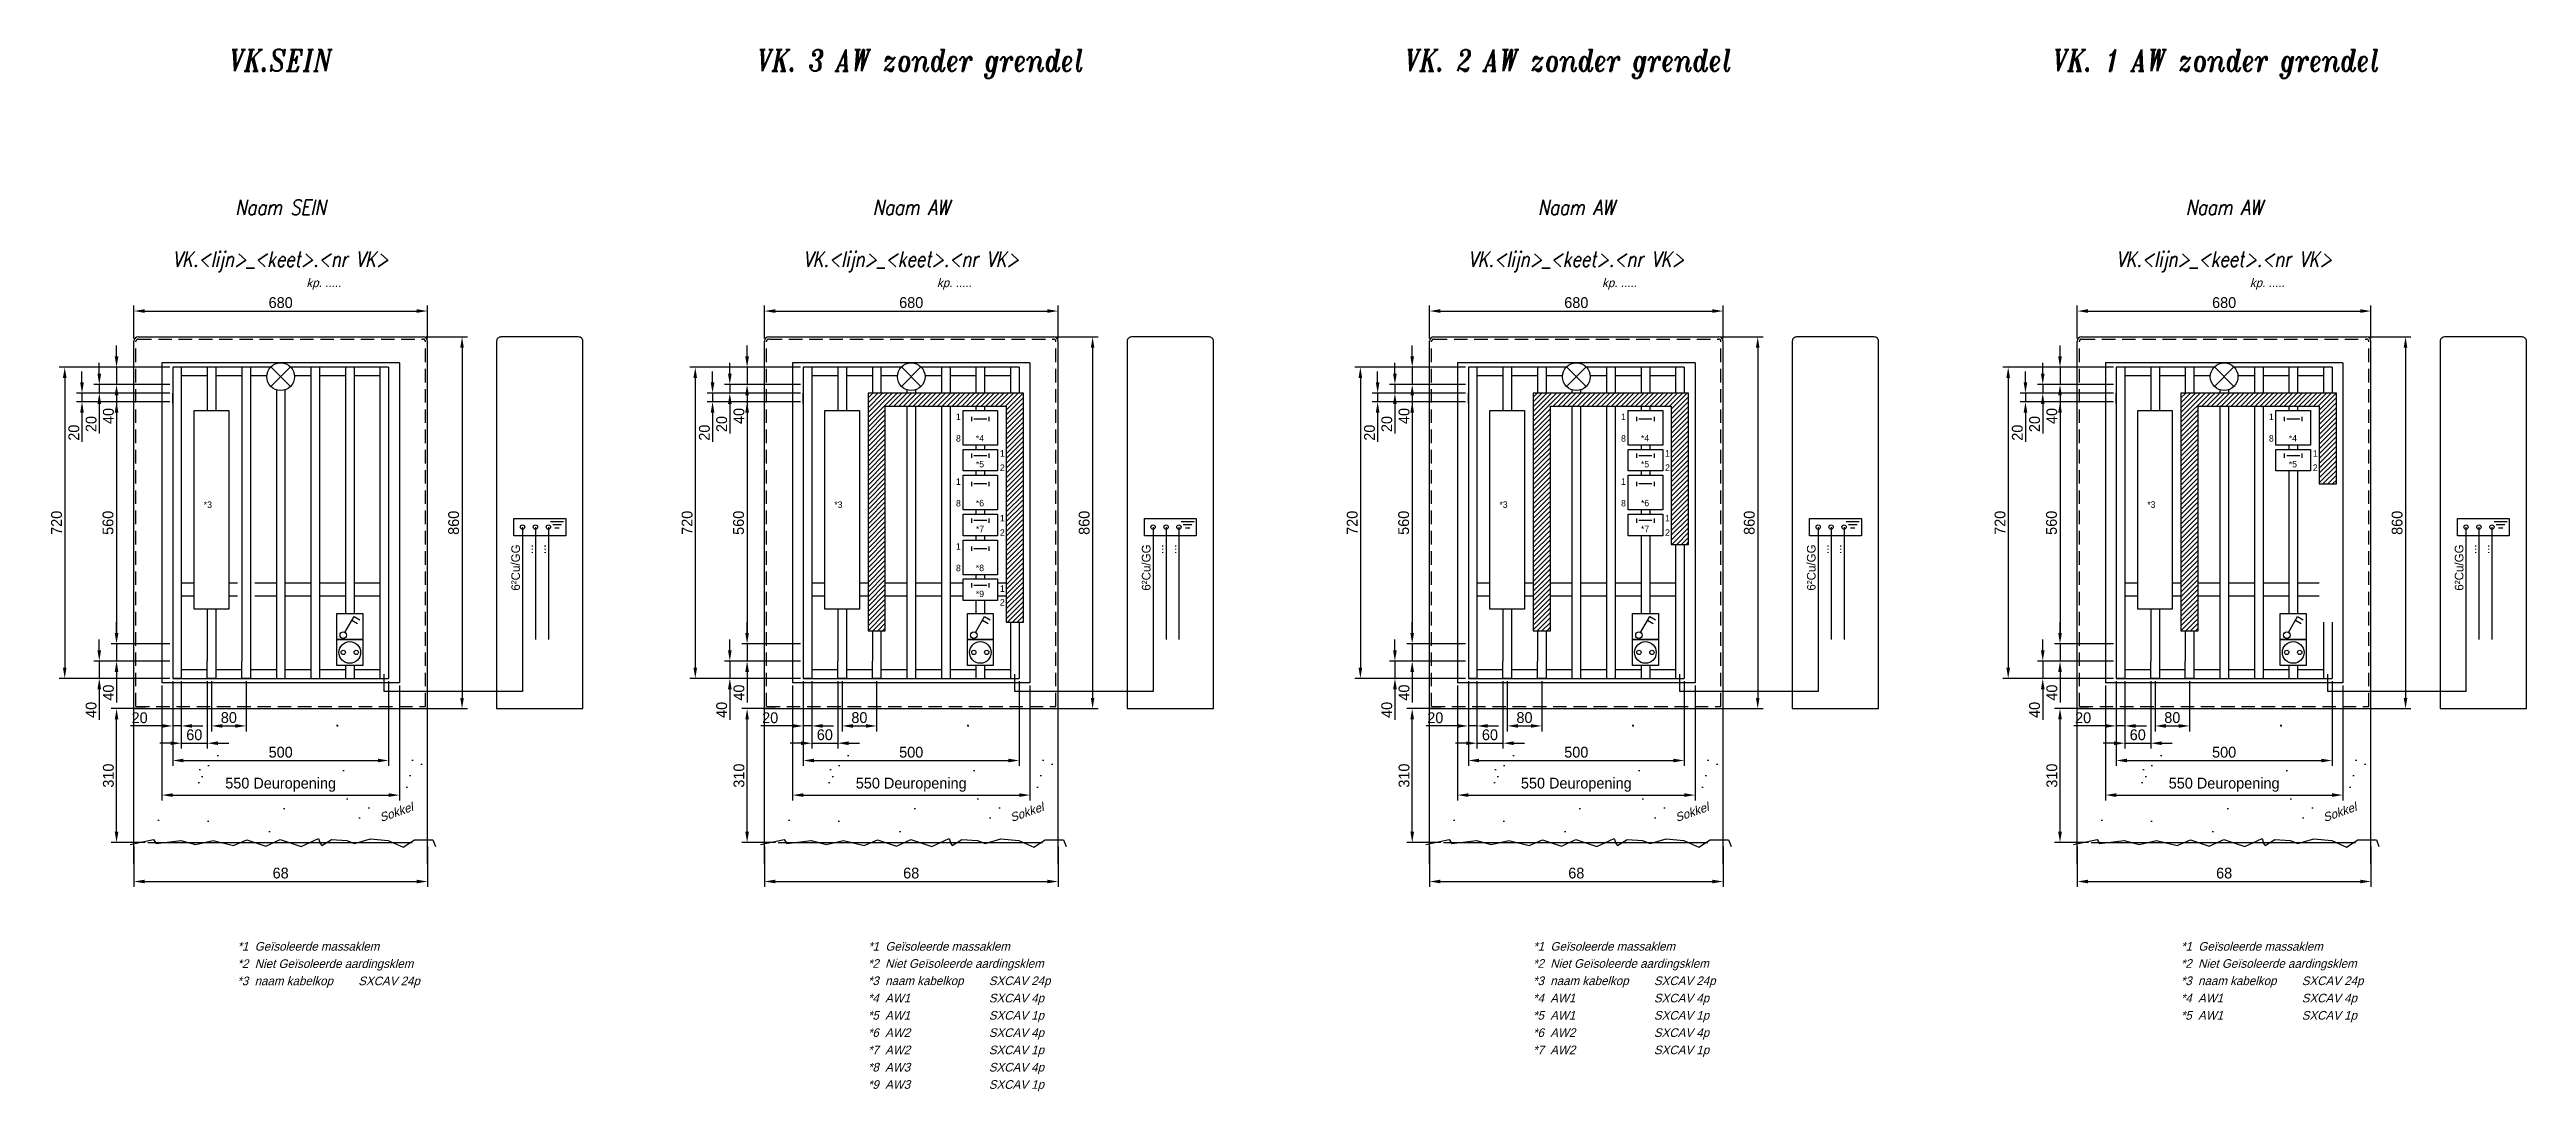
# Model space of a CAD drawing. Header units: millimetres. Extents: x -1040 to 5136, y -2580 to 8636.
# Drawn here: x 16 to 590, y -117 to 125 of the extents above; entities that cross this region are included whole.
import ezdxf
from ezdxf.enums import TextEntityAlignment as Align

# ---------------------------------------------------------------- set-up
doc = ezdxf.new("R2010")
doc.units = ezdxf.units.MM
doc.linetypes.add('DOT2', pattern=[3.125, 0, -3.125])
doc.linetypes.add('HIDDEN2', pattern=[4.6875, 3.125, -1.5625])
for name, color, linetype in [('13c', 9, 'Continuous'), ('18c', 1, 'Continuous'), ('25c', 7, 'Continuous'), ('35c', 2, 'Continuous'), ('50c', 3, 'Continuous'), ('70c', 4, 'Continuous'), ('BUITEN DIENST', 220, 'Continuous'), ('kader', 7, 'Continuous')]:
    doc.layers.add(name, color=color, linetype=linetype)
doc.layers.add('noprint', color=40, linetype='Continuous', plot=False)
doc.layers.add('VPframe', color=30, linetype='Continuous', plot=False)
doc.styles.add('ISO', font='isoplus')
doc.styles.add('ISO2S', font='isoplus', dxfattribs={"oblique": 15, "height": 2})
doc.styles.add('isoplus', font='isoplus.shx')
doc.styles.add('ITALICT', font='italict', dxfattribs={"width": 0.8})
doc.styles.add('MONO_8', font='monotxt', dxfattribs={"width": 0.8})
doc.styles.get("Standard").update_dxf_attribs({"font": 'isoplus.shx'})
doc.dimstyles.new('ISO-25', dxfattribs={"dimtxt": 2.5, "dimasz": 2.5, "dimexe": 1.25, "dimexo": 0.625, "dimtad": 1, "dimtxsty": 'Standard', "dimcen": 2.5, "dimadec": 0, "dimazin": 0, "dimtfac": 1, "dimtmove": 0, "dimatfit": 3, "dimfxl": 1, "dimarcsym": 0})
pattern_1 = [(45, (-9e-14, -500), (-0.561266, 0.561266), [])]

msp = doc.modelspace()

# ---------------------------------------------------------------- texts
at = {"color": 3, "linetype": 'Continuous', "style": 'ITALICT', "width": 0.8}
for s, p in [('VK.SEIN', (70, 122)), ('VK. 3 AW zonder grendel', (218, 122)), ('VK. 2 AW zonder grendel', (368, 122)), ('VK. 1 AW zonder grendel', (518, 122))]:
    msp.add_text(s, height=5, dxfattribs=at).set_placement(p, align=Align.MIDDLE_CENTER)
at = {"color": 7, "linetype": 'Continuous', "style": 'ITALICT', "width": 0.8}
for s, p in [('Naam SEIN', (70, 88)), ('Naam AW', (216, 88)), ('Naam AW', (370, 88)), ('Naam AW', (520, 88)), ('VK.<lijn>_<keet>.<nr VK>', (70, 76)), ('VK.<lijn>_<keet>.<nr VK>', (216, 76)), ('VK.<lijn>_<keet>.<nr VK>', (370, 76)), ('VK.<lijn>_<keet>.<nr VK>', (520, 76))]:
    msp.add_text(s, height=3.5, dxfattribs=at).set_placement(p, align=Align.MIDDLE_CENTER)
at = {"color": 7, "linetype": 'Continuous', "style": 'ISO2S', "oblique": 15}
for s, p in [('kp. .....', (75.958, 69.527)), ('kp. .....', (75.958, 69.527)), ('kp. .....', (221.958, 69.527)), ('kp. .....', (221.958, 69.527)), ('kp. .....', (375.958, 69.527)), ('kp. .....', (375.958, 69.527)), ('kp. .....', (525.958, 69.527)), ('kp. .....', (525.958, 69.527)), ('*1', (60, -84)), ('*2', (60, -88)), ('Niet Geïsoleerde aardingsklem', (64, -88)), ('Geïsoleerde massaklem', (64, -84)), ('*2', (205.97, -87.967)), ('*1', (206.021, -84)), ('Niet Geïsoleerde aardingsklem', (209.97, -87.967)), ('Geïsoleerde massaklem', (210.021, -84)), ('*2', (359.97, -87.967)), ('*1', (360.021, -84)), ('Niet Geïsoleerde aardingsklem', (363.97, -87.967)), ('Geïsoleerde massaklem', (364.021, -84)), ('*2', (509.97, -87.967)), ('*1', (510.021, -84)), ('Niet Geïsoleerde aardingsklem', (513.97, -87.967)), ('Geïsoleerde massaklem', (514.021, -84)), ('*3', (59.97, -92)), ('naam kabelkop', (63.97, -92)), ('SXCAV 24p', (87.97, -92)), ('*3', (205.97, -91.967)), ('naam kabelkop', (209.97, -91.967)), ('SXCAV 24p', (233.97, -91.967)), ('*3', (359.97, -91.967)), ('naam kabelkop', (363.97, -91.967)), ('SXCAV 24p', (387.97, -91.967)), ('*3', (509.97, -91.967)), ('naam kabelkop', (513.97, -91.967)), ('SXCAV 24p', (537.97, -91.967)), ('*4', (205.97, -95.967)), ('AW1', (209.97, -95.967)), ('SXCAV 4p', (233.97, -95.967)), ('*4', (359.97, -95.967)), ('AW1', (363.97, -95.967)), ('SXCAV 4p', (387.97, -95.967)), ('*4', (509.97, -95.967)), ('AW1', (513.97, -95.967)), ('SXCAV 4p', (537.97, -95.967)), ('*5', (205.97, -99.967)), ('*6', (205.97, -103.967)), ('AW1', (209.97, -99.967)), ('AW2', (209.97, -103.967)), ('SXCAV 1p', (233.97, -99.967)), ('SXCAV 4p', (233.97, -103.967)), ('*5', (359.97, -99.967)), ('*6', (359.97, -103.967)), ('AW1', (363.97, -99.967)), ('AW2', (363.97, -103.967)), ('SXCAV 1p', (387.97, -99.967)), ('SXCAV 4p', (387.97, -103.967)), ('*5', (509.97, -99.967)), ('AW1', (513.97, -99.967)), ('SXCAV 1p', (537.97, -99.967)), ('*7', (205.97, -107.967)), ('AW2', (209.97, -107.967)), ('SXCAV 1p', (233.97, -107.967)), ('*7', (359.97, -107.967)), ('AW2', (363.97, -107.967)), ('SXCAV 1p', (387.97, -107.967)), ('*8', (205.97, -111.967)), ('*9', (205.97, -115.967)), ('AW3', (209.97, -111.967)), ('AW3', (209.97, -115.967)), ('SXCAV 4p', (233.97, -111.967)), ('SXCAV 1p', (233.97, -115.967))]:
    msp.add_text(s, height=2, dxfattribs=at).set_placement(p)
at = {"linetype": 'Continuous'}
for s, p in [('1', (226.365, 38.786)), ('1', (380.365, 38.786)), ('1', (530.365, 38.786)), ('8', (226.365, 33.786)), ('*4', (230.966, 33.816)), ('8', (380.365, 33.786)), ('*4', (384.966, 33.816)), ('8', (530.365, 33.786)), ('*4', (534.966, 33.816)), ('*5', (230.966, 27.816)), ('1', (236.541, 30.31)), ('*5', (384.966, 27.816)), ('1', (390.541, 30.31)), ('*5', (534.966, 27.816)), ('1', (540.541, 30.31)), ('1', (226.365, 23.786)), ('2', (236.541, 27.003)), ('1', (380.365, 23.786)), ('2', (390.541, 27.003)), ('2', (540.541, 27.003)), ('8', (226.365, 18.786)), ('*6', (230.966, 18.816)), ('8', (380.365, 18.786)), ('*6', (384.966, 18.816)), ('*7', (230.966, 12.816)), ('2', (236.541, 12.003)), ('1', (236.541, 15.31)), ('*7', (384.966, 12.816)), ('2', (390.541, 12.003)), ('1', (390.541, 15.31)), ('1', (226.365, 8.786)), ('8', (226.365, 3.786)), ('*8', (230.966, 3.816)), ('1', (236.541, -0.975)), ('*9', (230.966, -2.184)), ('2', (236.541, -4.156))]:
    msp.add_text(s, height=1.5, dxfattribs=at).set_placement(p)
for p in [(53.141, 18), (199.141, 18), (353.141, 18), (503.141, 18)]:
    msp.add_text('*3', height=1.5, dxfattribs=at).set_placement(p, align=Align.BOTTOM_CENTER)
at = {"color": 7, "style": 'isoplus'}
for s, p in [('6²Cu/GG', (126, 10)), ('...', (129, 10)), ('...', (132, 10)), ('6²Cu/GG', (272, 10)), ('...', (275, 10)), ('...', (278, 10)), ('6²Cu/GG', (426, 10)), ('...', (429, 10)), ('...', (432, 10)), ('6²Cu/GG', (576, 10)), ('...', (579, 10)), ('...', (582, 10))]:
    msp.add_text(s, height=2, rotation=90, dxfattribs=at).set_placement(p, align=Align.BOTTOM_RIGHT)
at = {"color": 7, "style": 'ISO2S', "oblique": 15}
for p in [(93.292, -54.245), (239.292, -54.245), (393.292, -54.245), (543.292, -54.245)]:
    msp.add_text('Sokkel', height=2, rotation=19.461409, dxfattribs=at).set_placement(p)

# ---------------------------------------------------------------- blocks, each defined once
blk = doc.blocks.new('*D210')
at = {"color": 0, "lineweight": -2, "transparency": 16777216}
for p, q in [((36, 57.63), (36, 65.25)), ((38.5, 64), (101.5, 64)), ((104, 57.63), (104, 65.25))]:
    blk.add_line(p, q, dxfattribs=at)
at = {"color": 0, "transparency": 16777216}
for points in [[(38.5, 64.42), (38.5, 63.58), (36, 64)], [(101.5, 64.42), (101.5, 63.58), (104, 64)]]:
    blk.add_solid(points, dxfattribs=at)
at = {"layer": 'Defpoints', "color": 0, "transparency": 16777216}
for p in [(104, 64), (36, 57), (104, 57)]:
    blk.add_point(p, dxfattribs=at)
at = {"color": 0, "transparency": 16777216, "insert": (70, 65.94), "char_height": 2.5, "attachment_point": 5}
blk.add_mtext('680', dxfattribs=at)
blk = doc.blocks.new('*D211')
at = {"color": 0, "lineweight": -2, "transparency": 16777216}
for p, q in [((38.6, -28), (30.75, -28)), ((32, -56.5), (32, -30.5)), ((38.6, -59), (30.75, -59))]:
    blk.add_line(p, q, dxfattribs=at)
at = {"color": 0, "transparency": 16777216}
for points in [[(31.58, -30.5), (32.42, -30.5), (32, -28)], [(31.58, -56.5), (32.42, -56.5), (32, -59)]]:
    blk.add_solid(points, dxfattribs=at)
at = {"layer": 'Defpoints', "color": 0, "transparency": 16777216}
for p in [(32, -28), (39.22, -28), (39.22, -59)]:
    blk.add_point(p, dxfattribs=at)
at = {"color": 0, "transparency": 16777216, "insert": (30.12, -43.5), "char_height": 2.5, "attachment_point": 5, "rotation": 90}
blk.add_mtext('310', dxfattribs=at)
blk = doc.blocks.new('*D212')
at = {"color": 0, "lineweight": -2, "transparency": 16777216}
for p, q in [((36, -59.87), (36, -69.25)), ((104, -59.87), (104, -69.25)), ((38.5, -68), (101.5, -68))]:
    blk.add_line(p, q, dxfattribs=at)
at = {"color": 0, "transparency": 16777216}
for points in [[(38.5, -67.58), (38.5, -68.42), (36, -68)], [(101.5, -67.58), (101.5, -68.42), (104, -68)]]:
    blk.add_solid(points, dxfattribs=at)
at = {"layer": 'Defpoints', "color": 0, "transparency": 16777216}
for p in [(36, -59.24), (104, -59.24), (104, -68)]:
    blk.add_point(p, dxfattribs=at)
at = {"color": 0, "transparency": 16777216, "insert": (70, -66.06), "char_height": 2.5, "attachment_point": 5}
blk.add_mtext('68', dxfattribs=at)
blk = doc.blocks.new('*D213')
at = {"color": 0, "lineweight": -2, "transparency": 16777216}
for p, q in [((32, 53.5), (32, 56)), ((44.37, 51), (30.75, 51)), ((44.37, 47), (30.75, 47)), ((32, 51), (32, 47)), ((32, 44.5), (32, 37.42))]:
    blk.add_line(p, q, dxfattribs=at)
at = {"color": 0, "transparency": 16777216}
for points in [[(31.58, 53.5), (32.42, 53.5), (32, 51)], [(31.58, 44.5), (32.42, 44.5), (32, 47)]]:
    blk.add_solid(points, dxfattribs=at)
at = {"layer": 'Defpoints', "color": 0, "transparency": 16777216}
for p in [(32, 47), (45, 51), (45, 47)]:
    blk.add_point(p, dxfattribs=at)
at = {"color": 0, "transparency": 16777216, "insert": (30.12, 39.71), "char_height": 2.5, "attachment_point": 5, "rotation": 90}
blk.add_mtext('40', dxfattribs=at)
blk = doc.blocks.new('*D214')
at = {"color": 0, "lineweight": -2, "transparency": 16777216}
for p, q in [((28, 49.5), (28, 52)), ((44.37, 47), (26.75, 47)), ((28, 47), (28, 45)), ((44.37, 45), (26.75, 45)), ((28, 42.5), (28, 35.7))]:
    blk.add_line(p, q, dxfattribs=at)
at = {"color": 0, "transparency": 16777216}
for points in [[(27.58, 49.5), (28.42, 49.5), (28, 47)], [(27.58, 42.5), (28.42, 42.5), (28, 45)]]:
    blk.add_solid(points, dxfattribs=at)
at = {"layer": 'Defpoints', "color": 0, "transparency": 16777216}
for p in [(45, 47), (28, 45), (45, 45)]:
    blk.add_point(p, dxfattribs=at)
at = {"color": 0, "transparency": 16777216, "insert": (26.12, 37.85), "char_height": 2.5, "attachment_point": 5, "rotation": 90}
blk.add_mtext('20', dxfattribs=at)
blk = doc.blocks.new('*D215')
at = {"color": 0, "lineweight": -2, "transparency": 16777216}
for p, q in [((24, 47.5), (24, 50)), ((44.37, 45), (22.75, 45)), ((44.37, 43), (22.75, 43)), ((24, 45), (24, 43)), ((24, 40.5), (24, 33.7))]:
    blk.add_line(p, q, dxfattribs=at)
at = {"color": 0, "transparency": 16777216}
for points in [[(23.58, 47.5), (24.42, 47.5), (24, 45)], [(23.58, 40.5), (24.42, 40.5), (24, 43)]]:
    blk.add_solid(points, dxfattribs=at)
at = {"layer": 'Defpoints', "color": 0, "transparency": 16777216}
for p in [(24, 43), (45, 45), (45, 43)]:
    blk.add_point(p, dxfattribs=at)
at = {"color": 0, "transparency": 16777216, "insert": (22.12, 35.85), "char_height": 2.5, "attachment_point": 5, "rotation": 90}
blk.add_mtext('20', dxfattribs=at)
blk = doc.blocks.new('*D216')
at = {"color": 0, "lineweight": -2, "transparency": 16777216}
for p, q in [((44.37, 43), (30.75, 43)), ((32, 40.5), (32, -10.5)), ((44.37, -13), (30.75, -13))]:
    blk.add_line(p, q, dxfattribs=at)
at = {"color": 0, "transparency": 16777216}
for points in [[(31.58, 40.5), (32.42, 40.5), (32, 43)], [(31.58, -10.5), (32.42, -10.5), (32, -13)]]:
    blk.add_solid(points, dxfattribs=at)
at = {"layer": 'Defpoints', "color": 0, "transparency": 16777216}
for p in [(45, 43), (32, -13), (45, -13)]:
    blk.add_point(p, dxfattribs=at)
at = {"color": 0, "transparency": 16777216, "insert": (30.03, 15), "char_height": 2.5, "attachment_point": 5, "rotation": 90}
blk.add_mtext('560', dxfattribs=at)
blk = doc.blocks.new('*D217')
at = {"color": 0, "lineweight": -2, "transparency": 16777216}
for p, q in [((32, -10.5), (32, -8)), ((44.37, -13), (30.75, -13)), ((44.37, -17), (30.75, -17)), ((32, -13), (32, -17)), ((32, -19.5), (32, -26.58))]:
    blk.add_line(p, q, dxfattribs=at)
at = {"color": 0, "transparency": 16777216}
for points in [[(31.58, -10.5), (32.42, -10.5), (32, -13)], [(31.58, -19.5), (32.42, -19.5), (32, -17)]]:
    blk.add_solid(points, dxfattribs=at)
at = {"layer": 'Defpoints', "color": 0, "transparency": 16777216}
for p in [(32, -17), (45, -13), (45, -17)]:
    blk.add_point(p, dxfattribs=at)
at = {"color": 0, "transparency": 16777216, "insert": (30.12, -24.29), "char_height": 2.5, "attachment_point": 5, "rotation": 90}
blk.add_mtext('40', dxfattribs=at)
blk = doc.blocks.new('*D218')
at = {"color": 0, "lineweight": -2, "transparency": 16777216}
for p, q in [((44.37, -17), (26.75, -17)), ((28, -14.5), (28, -12)), ((28, -17), (28, -21)), ((44.37, -21), (26.75, -21)), ((28, -23.5), (28, -30.58))]:
    blk.add_line(p, q, dxfattribs=at)
at = {"color": 0, "transparency": 16777216}
for points in [[(27.58, -14.5), (28.42, -14.5), (28, -17)], [(27.58, -23.5), (28.42, -23.5), (28, -21)]]:
    blk.add_solid(points, dxfattribs=at)
at = {"layer": 'Defpoints', "color": 0, "transparency": 16777216}
for p in [(45, -17), (28, -21), (45, -21)]:
    blk.add_point(p, dxfattribs=at)
at = {"color": 0, "transparency": 16777216, "insert": (26.12, -28.29), "char_height": 2.5, "attachment_point": 5, "rotation": 90}
blk.add_mtext('40', dxfattribs=at)
blk = doc.blocks.new('*D219')
at = {"color": 0, "lineweight": -2, "transparency": 16777216}
for p, q in [((45, -21.62), (45, -33.25)), ((47, -21.62), (47, -33.25)), ((42.5, -32), (35.2, -32)), ((47, -32), (45, -32)), ((49.5, -32), (52, -32))]:
    blk.add_line(p, q, dxfattribs=at)
at = {"color": 0, "transparency": 16777216}
for points in [[(42.5, -31.58), (42.5, -32.42), (45, -32)], [(49.5, -31.58), (49.5, -32.42), (47, -32)]]:
    blk.add_solid(points, dxfattribs=at)
at = {"layer": 'Defpoints', "color": 0, "transparency": 16777216}
for p in [(45, -21), (47, -21), (47, -32)]:
    blk.add_point(p, dxfattribs=at)
at = {"color": 0, "transparency": 16777216, "insert": (37.35, -30.12), "char_height": 2.5, "attachment_point": 5}
blk.add_mtext('20', dxfattribs=at)
blk = doc.blocks.new('*D220')
at = {"color": 0, "lineweight": -2, "transparency": 16777216}
for p, q in [((47, -21.62), (47, -37.25)), ((53, -21.62), (53, -37.25)), ((44.5, -36), (42, -36)), ((47, -36), (53, -36)), ((55.5, -36), (58, -36))]:
    blk.add_line(p, q, dxfattribs=at)
at = {"color": 0, "transparency": 16777216}
for points in [[(44.5, -35.58), (44.5, -36.42), (47, -36)], [(55.5, -35.58), (55.5, -36.42), (53, -36)]]:
    blk.add_solid(points, dxfattribs=at)
at = {"layer": 'Defpoints', "color": 0, "transparency": 16777216}
for p in [(47, -21), (53, -21), (53, -36)]:
    blk.add_point(p, dxfattribs=at)
at = {"color": 0, "transparency": 16777216, "insert": (50, -34.06), "char_height": 2.5, "attachment_point": 5}
blk.add_mtext('60', dxfattribs=at)
blk = doc.blocks.new('*D221')
at = {"color": 0, "lineweight": -2, "transparency": 16777216}
for p, q in [((54, -21.62), (54, -33.25)), ((62, -21.62), (62, -33.25)), ((56.5, -32), (59.5, -32))]:
    blk.add_line(p, q, dxfattribs=at)
at = {"color": 0, "transparency": 16777216}
for points in [[(56.5, -31.58), (56.5, -32.42), (54, -32)], [(59.5, -31.58), (59.5, -32.42), (62, -32)]]:
    blk.add_solid(points, dxfattribs=at)
at = {"layer": 'Defpoints', "color": 0, "transparency": 16777216}
for p in [(54, -21), (62, -21), (62, -32)]:
    blk.add_point(p, dxfattribs=at)
at = {"color": 0, "transparency": 16777216, "insert": (58, -30.08), "char_height": 2.5, "attachment_point": 5}
blk.add_mtext('80', dxfattribs=at)
blk = doc.blocks.new('*D222')
at = {"color": 0, "lineweight": -2, "transparency": 16777216}
for p, q in [((45, -21.62), (45, -41.25)), ((95, -21.62), (95, -41.25)), ((47.5, -40), (92.5, -40))]:
    blk.add_line(p, q, dxfattribs=at)
at = {"color": 0, "transparency": 16777216}
for points in [[(47.5, -39.58), (47.5, -40.42), (45, -40)], [(92.5, -39.58), (92.5, -40.42), (95, -40)]]:
    blk.add_solid(points, dxfattribs=at)
at = {"layer": 'Defpoints', "color": 0, "transparency": 16777216}
for p in [(45, -21), (95, -21), (95, -40)]:
    blk.add_point(p, dxfattribs=at)
at = {"color": 0, "transparency": 16777216, "insert": (70, -38.09), "char_height": 2.5, "attachment_point": 5}
blk.add_mtext('500', dxfattribs=at)
blk = doc.blocks.new('*D223')
at = {"color": 0, "lineweight": -2, "transparency": 16777216}
for p, q in [((44.37, 51), (18.75, 51)), ((20, 48.5), (20, -18.5)), ((44.37, -21), (18.75, -21))]:
    blk.add_line(p, q, dxfattribs=at)
at = {"color": 0, "transparency": 16777216}
for points in [[(19.58, 48.5), (20.42, 48.5), (20, 51)], [(19.58, -18.5), (20.42, -18.5), (20, -21)]]:
    blk.add_solid(points, dxfattribs=at)
at = {"layer": 'Defpoints', "color": 0, "transparency": 16777216}
for p in [(45, 51), (20, -21), (45, -21)]:
    blk.add_point(p, dxfattribs=at)
at = {"color": 0, "transparency": 16777216, "insert": (18.12, 15), "char_height": 2.5, "attachment_point": 5, "rotation": 90}
blk.add_mtext('720', dxfattribs=at)
blk = doc.blocks.new('*D224')
at = {"color": 0, "lineweight": -2, "transparency": 16777216}
for p, q in [((42.5, -22.62), (42.5, -49.25)), ((97.5, -22.62), (97.5, -49.25)), ((45, -48), (95, -48))]:
    blk.add_line(p, q, dxfattribs=at)
at = {"color": 0, "transparency": 16777216}
for points in [[(45, -47.58), (45, -48.42), (42.5, -48)], [(95, -47.58), (95, -48.42), (97.5, -48)]]:
    blk.add_solid(points, dxfattribs=at)
at = {"layer": 'Defpoints', "color": 0, "transparency": 16777216}
for p in [(42.5, -22), (97.5, -22), (97.5, -48)]:
    blk.add_point(p, dxfattribs=at)
at = {"color": 0, "transparency": 16777216, "insert": (70, -45.61), "char_height": 2.5, "attachment_point": 5}
blk.add_mtext('550 Deuropening', dxfattribs=at)
blk = doc.blocks.new('*D225')
at = {"color": 0, "lineweight": -2, "transparency": 16777216}
for p, q in [((103.62, 58), (113.25, 58)), ((112, 55.5), (112, -25.5)), ((103.62, -28), (113.25, -28))]:
    blk.add_line(p, q, dxfattribs=at)
at = {"color": 0, "transparency": 16777216}
for points in [[(111.58, 55.5), (112.42, 55.5), (112, 58)], [(111.58, -25.5), (112.42, -25.5), (112, -28)]]:
    blk.add_solid(points, dxfattribs=at)
at = {"layer": 'Defpoints', "color": 0, "transparency": 16777216}
for p in [(103, 58), (103, -28), (112, -28)]:
    blk.add_point(p, dxfattribs=at)
at = {"color": 0, "transparency": 16777216, "insert": (110.06, 15), "char_height": 2.5, "attachment_point": 5, "rotation": 90}
blk.add_mtext('860', dxfattribs=at)
blk = doc.blocks.new('T_L233V1')
at = {"color": 2, "linetype": 'Continuous'}
for p, q in [((-2.83, -2.83), (2.83, 2.83)), ((-2.83, 2.83), (2.83, -2.83))]:
    blk.add_line(p, q, dxfattribs=at)
at = {"color": 7}
blk.add_circle((0, 0), 4, dxfattribs=at)
at = {"color": 1, "style": 'MONO_8', "width": 0.8, "flags": 1}
for tag, p in [('STATION', (0, 0)), ('LIJN', (0, 2)), ('GEBRUIK', (0, -2))]:
    blk.add_attdef(tag, text='', height=1.5, dxfattribs=at).set_placement(p, align=Align.MIDDLE)
at = {"color": 7, "style": 'MONO_8', "width": 0.8}
for tag, p, height in [('FT', (6, 2.5), 2), ('LNAME', (6, -1.25), 2.5)]:
    blk.add_attdef(tag, p, '', height=height, dxfattribs=at)
at = {"color": 7, "style": 'ISO'}
blk.add_attdef('W', (6, -4.5), '', height=2, dxfattribs=at)
blk = doc.blocks.new('T_SP736O')
at = {"color": 7}
for centre, radius in [((0, 0), 2.5), ((-1.5, 0), 0.5), ((1.5, 0), 0.5)]:
    blk.add_circle(centre, radius, dxfattribs=at)
at = {"color": 7, "style": 'ISO2S', "oblique": 15}
blk.add_attdef('L1', text='', height=2, dxfattribs=at).set_placement((-3, 3.12), align=Align.RIGHT)
at = {"color": 9, "style": 'MONO_8', "width": 0.8, "flags": 1}
for tag, p in [('STATION', (0, 0)), ('LIJN', (0, 2)), ('GEBRUIK', (0, -2))]:
    blk.add_attdef(tag, text='', height=1.5, dxfattribs=at).set_placement(p, align=Align.MIDDLE)
at = {"color": 7, "style": 'ISO2S', "oblique": 15}
blk.add_attdef('L2', (3, 3.12), '', height=2, dxfattribs=at)
at = {"color": 7, "style": 'MONO_8', "width": 0.8}
blk.add_attdef('SPNAME', text='', height=2.5, dxfattribs=at).set_placement((0, -5), align=Align.MIDDLE)
blk = doc.blocks.new('t_a86')
at = {"color": 3}
for p, q in [((3, 0), (-3, 0)), ((2, -1.5), (-2, -1.5)), ((1, -3), (-1, -3))]:
    blk.add_line(p, q, dxfattribs=at)
at = {"color": 9, "style": 'MONO_8', "width": 0.8, "flags": 1}
for tag, p in [('STATION', (0, 0)), ('LIJN', (0, 2)), ('GEBRUIK', (0, -2))]:
    blk.add_attdef(tag, text='', height=1.5, dxfattribs=at).set_placement(p, align=Align.MIDDLE)
at = {"color": 7, "style": 'MONO_8', "width": 0.8}
blk.add_attdef('ANAME', (1, 0.75), '', height=2.5, dxfattribs=at)
blk = doc.blocks.new('*D226')
at = {"color": 0, "lineweight": -2, "transparency": 16777216}
for p, q in [((182, 57.63), (182, 65.25)), ((184.5, 64), (247.5, 64)), ((250, 57.63), (250, 65.25))]:
    blk.add_line(p, q, dxfattribs=at)
at = {"color": 0, "transparency": 16777216}
for points in [[(184.5, 64.42), (184.5, 63.58), (182, 64)], [(247.5, 64.42), (247.5, 63.58), (250, 64)]]:
    blk.add_solid(points, dxfattribs=at)
at = {"layer": 'Defpoints', "color": 0, "transparency": 16777216}
for p in [(250, 64), (182, 57), (250, 57)]:
    blk.add_point(p, dxfattribs=at)
at = {"color": 0, "transparency": 16777216, "insert": (216, 65.94), "char_height": 2.5, "attachment_point": 5}
blk.add_mtext('680', dxfattribs=at)
blk = doc.blocks.new('*D227')
at = {"color": 0, "lineweight": -2, "transparency": 16777216}
for p, q in [((184.6, -28), (176.75, -28)), ((178, -56.5), (178, -30.5)), ((184.6, -59), (176.75, -59))]:
    blk.add_line(p, q, dxfattribs=at)
at = {"color": 0, "transparency": 16777216}
for points in [[(177.58, -30.5), (178.42, -30.5), (178, -28)], [(177.58, -56.5), (178.42, -56.5), (178, -59)]]:
    blk.add_solid(points, dxfattribs=at)
at = {"layer": 'Defpoints', "color": 0, "transparency": 16777216}
for p in [(178, -28), (185.22, -28), (185.22, -59)]:
    blk.add_point(p, dxfattribs=at)
at = {"color": 0, "transparency": 16777216, "insert": (176.12, -43.5), "char_height": 2.5, "attachment_point": 5, "rotation": 90}
blk.add_mtext('310', dxfattribs=at)
blk = doc.blocks.new('*D228')
at = {"color": 0, "lineweight": -2, "transparency": 16777216}
for p, q in [((182, -59.87), (182, -69.25)), ((250, -59.87), (250, -69.25)), ((184.5, -68), (247.5, -68))]:
    blk.add_line(p, q, dxfattribs=at)
at = {"color": 0, "transparency": 16777216}
for points in [[(184.5, -67.58), (184.5, -68.42), (182, -68)], [(247.5, -67.58), (247.5, -68.42), (250, -68)]]:
    blk.add_solid(points, dxfattribs=at)
at = {"layer": 'Defpoints', "color": 0, "transparency": 16777216}
for p in [(182, -59.24), (250, -59.24), (250, -68)]:
    blk.add_point(p, dxfattribs=at)
at = {"color": 0, "transparency": 16777216, "insert": (216, -66.06), "char_height": 2.5, "attachment_point": 5}
blk.add_mtext('68', dxfattribs=at)
blk = doc.blocks.new('*D229')
at = {"color": 0, "lineweight": -2, "transparency": 16777216}
for p, q in [((178, 53.5), (178, 56)), ((190.37, 51), (176.75, 51)), ((190.37, 47), (176.75, 47)), ((178, 51), (178, 47)), ((178, 44.5), (178, 37.42))]:
    blk.add_line(p, q, dxfattribs=at)
at = {"color": 0, "transparency": 16777216}
for points in [[(177.58, 53.5), (178.42, 53.5), (178, 51)], [(177.58, 44.5), (178.42, 44.5), (178, 47)]]:
    blk.add_solid(points, dxfattribs=at)
at = {"layer": 'Defpoints', "color": 0, "transparency": 16777216}
for p in [(178, 47), (191, 51), (191, 47)]:
    blk.add_point(p, dxfattribs=at)
at = {"color": 0, "transparency": 16777216, "insert": (176.12, 39.71), "char_height": 2.5, "attachment_point": 5, "rotation": 90}
blk.add_mtext('40', dxfattribs=at)
blk = doc.blocks.new('*D230')
at = {"color": 0, "lineweight": -2, "transparency": 16777216}
for p, q in [((174, 49.5), (174, 52)), ((190.37, 47), (172.75, 47)), ((174, 47), (174, 45)), ((190.37, 45), (172.75, 45)), ((174, 42.5), (174, 35.7))]:
    blk.add_line(p, q, dxfattribs=at)
at = {"color": 0, "transparency": 16777216}
for points in [[(173.58, 49.5), (174.42, 49.5), (174, 47)], [(173.58, 42.5), (174.42, 42.5), (174, 45)]]:
    blk.add_solid(points, dxfattribs=at)
at = {"layer": 'Defpoints', "color": 0, "transparency": 16777216}
for p in [(191, 47), (174, 45), (191, 45)]:
    blk.add_point(p, dxfattribs=at)
at = {"color": 0, "transparency": 16777216, "insert": (172.12, 37.85), "char_height": 2.5, "attachment_point": 5, "rotation": 90}
blk.add_mtext('20', dxfattribs=at)
blk = doc.blocks.new('*D231')
at = {"color": 0, "lineweight": -2, "transparency": 16777216}
for p, q in [((170, 47.5), (170, 50)), ((190.37, 45), (168.75, 45)), ((190.37, 43), (168.75, 43)), ((170, 45), (170, 43)), ((170, 40.5), (170, 33.7))]:
    blk.add_line(p, q, dxfattribs=at)
at = {"color": 0, "transparency": 16777216}
for points in [[(169.58, 47.5), (170.42, 47.5), (170, 45)], [(169.58, 40.5), (170.42, 40.5), (170, 43)]]:
    blk.add_solid(points, dxfattribs=at)
at = {"layer": 'Defpoints', "color": 0, "transparency": 16777216}
for p in [(170, 43), (191, 45), (191, 43)]:
    blk.add_point(p, dxfattribs=at)
at = {"color": 0, "transparency": 16777216, "insert": (168.12, 35.85), "char_height": 2.5, "attachment_point": 5, "rotation": 90}
blk.add_mtext('20', dxfattribs=at)
blk = doc.blocks.new('*D232')
at = {"color": 0, "lineweight": -2, "transparency": 16777216}
for p, q in [((190.37, 43), (176.75, 43)), ((178, 40.5), (178, -10.5)), ((190.37, -13), (176.75, -13))]:
    blk.add_line(p, q, dxfattribs=at)
at = {"color": 0, "transparency": 16777216}
for points in [[(177.58, 40.5), (178.42, 40.5), (178, 43)], [(177.58, -10.5), (178.42, -10.5), (178, -13)]]:
    blk.add_solid(points, dxfattribs=at)
at = {"layer": 'Defpoints', "color": 0, "transparency": 16777216}
for p in [(191, 43), (178, -13), (191, -13)]:
    blk.add_point(p, dxfattribs=at)
at = {"color": 0, "transparency": 16777216, "insert": (176.03, 15), "char_height": 2.5, "attachment_point": 5, "rotation": 90}
blk.add_mtext('560', dxfattribs=at)
blk = doc.blocks.new('*D233')
at = {"color": 0, "lineweight": -2, "transparency": 16777216}
for p, q in [((178, -10.5), (178, -8)), ((190.37, -13), (176.75, -13)), ((190.37, -17), (176.75, -17)), ((178, -13), (178, -17)), ((178, -19.5), (178, -26.58))]:
    blk.add_line(p, q, dxfattribs=at)
at = {"color": 0, "transparency": 16777216}
for points in [[(177.58, -10.5), (178.42, -10.5), (178, -13)], [(177.58, -19.5), (178.42, -19.5), (178, -17)]]:
    blk.add_solid(points, dxfattribs=at)
at = {"layer": 'Defpoints', "color": 0, "transparency": 16777216}
for p in [(178, -17), (191, -13), (191, -17)]:
    blk.add_point(p, dxfattribs=at)
at = {"color": 0, "transparency": 16777216, "insert": (176.12, -24.29), "char_height": 2.5, "attachment_point": 5, "rotation": 90}
blk.add_mtext('40', dxfattribs=at)
blk = doc.blocks.new('*D234')
at = {"color": 0, "lineweight": -2, "transparency": 16777216}
for p, q in [((190.37, -17), (172.75, -17)), ((174, -14.5), (174, -12)), ((174, -17), (174, -21)), ((190.37, -21), (172.75, -21)), ((174, -23.5), (174, -30.58))]:
    blk.add_line(p, q, dxfattribs=at)
at = {"color": 0, "transparency": 16777216}
for points in [[(173.58, -14.5), (174.42, -14.5), (174, -17)], [(173.58, -23.5), (174.42, -23.5), (174, -21)]]:
    blk.add_solid(points, dxfattribs=at)
at = {"layer": 'Defpoints', "color": 0, "transparency": 16777216}
for p in [(191, -17), (174, -21), (191, -21)]:
    blk.add_point(p, dxfattribs=at)
at = {"color": 0, "transparency": 16777216, "insert": (172.12, -28.29), "char_height": 2.5, "attachment_point": 5, "rotation": 90}
blk.add_mtext('40', dxfattribs=at)
blk = doc.blocks.new('*D235')
at = {"color": 0, "lineweight": -2, "transparency": 16777216}
for p, q in [((191, -21.62), (191, -33.25)), ((193, -21.62), (193, -33.25)), ((188.5, -32), (181.2, -32)), ((193, -32), (191, -32)), ((195.5, -32), (198, -32))]:
    blk.add_line(p, q, dxfattribs=at)
at = {"color": 0, "transparency": 16777216}
for points in [[(188.5, -31.58), (188.5, -32.42), (191, -32)], [(195.5, -31.58), (195.5, -32.42), (193, -32)]]:
    blk.add_solid(points, dxfattribs=at)
at = {"layer": 'Defpoints', "color": 0, "transparency": 16777216}
for p in [(191, -21), (193, -21), (193, -32)]:
    blk.add_point(p, dxfattribs=at)
at = {"color": 0, "transparency": 16777216, "insert": (183.35, -30.12), "char_height": 2.5, "attachment_point": 5}
blk.add_mtext('20', dxfattribs=at)
blk = doc.blocks.new('*D236')
at = {"color": 0, "lineweight": -2, "transparency": 16777216}
for p, q in [((193, -21.62), (193, -37.25)), ((199, -21.62), (199, -37.25)), ((190.5, -36), (188, -36)), ((193, -36), (199, -36)), ((201.5, -36), (204, -36))]:
    blk.add_line(p, q, dxfattribs=at)
at = {"color": 0, "transparency": 16777216}
for points in [[(190.5, -35.58), (190.5, -36.42), (193, -36)], [(201.5, -35.58), (201.5, -36.42), (199, -36)]]:
    blk.add_solid(points, dxfattribs=at)
at = {"layer": 'Defpoints', "color": 0, "transparency": 16777216}
for p in [(193, -21), (199, -21), (199, -36)]:
    blk.add_point(p, dxfattribs=at)
at = {"color": 0, "transparency": 16777216, "insert": (196, -34.06), "char_height": 2.5, "attachment_point": 5}
blk.add_mtext('60', dxfattribs=at)
blk = doc.blocks.new('*D237')
at = {"color": 0, "lineweight": -2, "transparency": 16777216}
for p, q in [((200, -21.62), (200, -33.25)), ((208, -21.62), (208, -33.25)), ((202.5, -32), (205.5, -32))]:
    blk.add_line(p, q, dxfattribs=at)
at = {"color": 0, "transparency": 16777216}
for points in [[(202.5, -31.58), (202.5, -32.42), (200, -32)], [(205.5, -31.58), (205.5, -32.42), (208, -32)]]:
    blk.add_solid(points, dxfattribs=at)
at = {"layer": 'Defpoints', "color": 0, "transparency": 16777216}
for p in [(200, -21), (208, -21), (208, -32)]:
    blk.add_point(p, dxfattribs=at)
at = {"color": 0, "transparency": 16777216, "insert": (204, -30.08), "char_height": 2.5, "attachment_point": 5}
blk.add_mtext('80', dxfattribs=at)
blk = doc.blocks.new('*D238')
at = {"color": 0, "lineweight": -2, "transparency": 16777216}
for p, q in [((191, -21.62), (191, -41.25)), ((241, -21.62), (241, -41.25)), ((193.5, -40), (238.5, -40))]:
    blk.add_line(p, q, dxfattribs=at)
at = {"color": 0, "transparency": 16777216}
for points in [[(193.5, -39.58), (193.5, -40.42), (191, -40)], [(238.5, -39.58), (238.5, -40.42), (241, -40)]]:
    blk.add_solid(points, dxfattribs=at)
at = {"layer": 'Defpoints', "color": 0, "transparency": 16777216}
for p in [(191, -21), (241, -21), (241, -40)]:
    blk.add_point(p, dxfattribs=at)
at = {"color": 0, "transparency": 16777216, "insert": (216, -38.09), "char_height": 2.5, "attachment_point": 5}
blk.add_mtext('500', dxfattribs=at)
blk = doc.blocks.new('*D239')
at = {"color": 0, "lineweight": -2, "transparency": 16777216}
for p, q in [((190.37, 51), (164.75, 51)), ((166, 48.5), (166, -18.5)), ((190.37, -21), (164.75, -21))]:
    blk.add_line(p, q, dxfattribs=at)
at = {"color": 0, "transparency": 16777216}
for points in [[(165.58, 48.5), (166.42, 48.5), (166, 51)], [(165.58, -18.5), (166.42, -18.5), (166, -21)]]:
    blk.add_solid(points, dxfattribs=at)
at = {"layer": 'Defpoints', "color": 0, "transparency": 16777216}
for p in [(191, 51), (166, -21), (191, -21)]:
    blk.add_point(p, dxfattribs=at)
at = {"color": 0, "transparency": 16777216, "insert": (164.12, 15), "char_height": 2.5, "attachment_point": 5, "rotation": 90}
blk.add_mtext('720', dxfattribs=at)
blk = doc.blocks.new('*D240')
at = {"color": 0, "lineweight": -2, "transparency": 16777216}
for p, q in [((188.5, -22.62), (188.5, -49.25)), ((243.5, -22.62), (243.5, -49.25)), ((191, -48), (241, -48))]:
    blk.add_line(p, q, dxfattribs=at)
at = {"color": 0, "transparency": 16777216}
for points in [[(191, -47.58), (191, -48.42), (188.5, -48)], [(241, -47.58), (241, -48.42), (243.5, -48)]]:
    blk.add_solid(points, dxfattribs=at)
at = {"layer": 'Defpoints', "color": 0, "transparency": 16777216}
for p in [(188.5, -22), (243.5, -22), (243.5, -48)]:
    blk.add_point(p, dxfattribs=at)
at = {"color": 0, "transparency": 16777216, "insert": (216, -45.61), "char_height": 2.5, "attachment_point": 5}
blk.add_mtext('550 Deuropening', dxfattribs=at)
blk = doc.blocks.new('*D241')
at = {"color": 0, "lineweight": -2, "transparency": 16777216}
for p, q in [((249.62, 58), (259.25, 58)), ((258, 55.5), (258, -25.5)), ((249.62, -28), (259.25, -28))]:
    blk.add_line(p, q, dxfattribs=at)
at = {"color": 0, "transparency": 16777216}
for points in [[(257.58, 55.5), (258.42, 55.5), (258, 58)], [(257.58, -25.5), (258.42, -25.5), (258, -28)]]:
    blk.add_solid(points, dxfattribs=at)
at = {"layer": 'Defpoints', "color": 0, "transparency": 16777216}
for p in [(249, 58), (249, -28), (258, -28)]:
    blk.add_point(p, dxfattribs=at)
at = {"color": 0, "transparency": 16777216, "insert": (256.06, 15), "char_height": 2.5, "attachment_point": 5, "rotation": 90}
blk.add_mtext('860', dxfattribs=at)
blk = doc.blocks.new('*D258')
at = {"color": 0, "lineweight": -2, "transparency": 16777216}
for p, q in [((336, 57.63), (336, 65.25)), ((338.5, 64), (401.5, 64)), ((404, 57.63), (404, 65.25))]:
    blk.add_line(p, q, dxfattribs=at)
at = {"color": 0, "transparency": 16777216}
for points in [[(338.5, 64.42), (338.5, 63.58), (336, 64)], [(401.5, 64.42), (401.5, 63.58), (404, 64)]]:
    blk.add_solid(points, dxfattribs=at)
at = {"layer": 'Defpoints', "color": 0, "transparency": 16777216}
for p in [(404, 64), (336, 57), (404, 57)]:
    blk.add_point(p, dxfattribs=at)
at = {"color": 0, "transparency": 16777216, "insert": (370, 65.94), "char_height": 2.5, "attachment_point": 5}
blk.add_mtext('680', dxfattribs=at)
blk = doc.blocks.new('*D259')
at = {"color": 0, "lineweight": -2, "transparency": 16777216}
for p, q in [((338.6, -28), (330.75, -28)), ((332, -56.5), (332, -30.5)), ((338.6, -59), (330.75, -59))]:
    blk.add_line(p, q, dxfattribs=at)
at = {"color": 0, "transparency": 16777216}
for points in [[(331.58, -30.5), (332.42, -30.5), (332, -28)], [(331.58, -56.5), (332.42, -56.5), (332, -59)]]:
    blk.add_solid(points, dxfattribs=at)
at = {"layer": 'Defpoints', "color": 0, "transparency": 16777216}
for p in [(332, -28), (339.22, -28), (339.22, -59)]:
    blk.add_point(p, dxfattribs=at)
at = {"color": 0, "transparency": 16777216, "insert": (330.12, -43.5), "char_height": 2.5, "attachment_point": 5, "rotation": 90}
blk.add_mtext('310', dxfattribs=at)
blk = doc.blocks.new('*D260')
at = {"color": 0, "lineweight": -2, "transparency": 16777216}
for p, q in [((336, -59.87), (336, -69.25)), ((404, -59.87), (404, -69.25)), ((338.5, -68), (401.5, -68))]:
    blk.add_line(p, q, dxfattribs=at)
at = {"color": 0, "transparency": 16777216}
for points in [[(338.5, -67.58), (338.5, -68.42), (336, -68)], [(401.5, -67.58), (401.5, -68.42), (404, -68)]]:
    blk.add_solid(points, dxfattribs=at)
at = {"layer": 'Defpoints', "color": 0, "transparency": 16777216}
for p in [(336, -59.24), (404, -59.24), (404, -68)]:
    blk.add_point(p, dxfattribs=at)
at = {"color": 0, "transparency": 16777216, "insert": (370, -66.06), "char_height": 2.5, "attachment_point": 5}
blk.add_mtext('68', dxfattribs=at)
blk = doc.blocks.new('*D261')
at = {"color": 0, "lineweight": -2, "transparency": 16777216}
for p, q in [((332, 53.5), (332, 56)), ((344.37, 51), (330.75, 51)), ((344.37, 47), (330.75, 47)), ((332, 51), (332, 47)), ((332, 44.5), (332, 37.42))]:
    blk.add_line(p, q, dxfattribs=at)
at = {"color": 0, "transparency": 16777216}
for points in [[(331.58, 53.5), (332.42, 53.5), (332, 51)], [(331.58, 44.5), (332.42, 44.5), (332, 47)]]:
    blk.add_solid(points, dxfattribs=at)
at = {"layer": 'Defpoints', "color": 0, "transparency": 16777216}
for p in [(332, 47), (345, 51), (345, 47)]:
    blk.add_point(p, dxfattribs=at)
at = {"color": 0, "transparency": 16777216, "insert": (330.12, 39.71), "char_height": 2.5, "attachment_point": 5, "rotation": 90}
blk.add_mtext('40', dxfattribs=at)
blk = doc.blocks.new('*D262')
at = {"color": 0, "lineweight": -2, "transparency": 16777216}
for p, q in [((328, 49.5), (328, 52)), ((344.37, 47), (326.75, 47)), ((328, 47), (328, 45)), ((344.37, 45), (326.75, 45)), ((328, 42.5), (328, 35.7))]:
    blk.add_line(p, q, dxfattribs=at)
at = {"color": 0, "transparency": 16777216}
for points in [[(327.58, 49.5), (328.42, 49.5), (328, 47)], [(327.58, 42.5), (328.42, 42.5), (328, 45)]]:
    blk.add_solid(points, dxfattribs=at)
at = {"layer": 'Defpoints', "color": 0, "transparency": 16777216}
for p in [(345, 47), (328, 45), (345, 45)]:
    blk.add_point(p, dxfattribs=at)
at = {"color": 0, "transparency": 16777216, "insert": (326.12, 37.85), "char_height": 2.5, "attachment_point": 5, "rotation": 90}
blk.add_mtext('20', dxfattribs=at)
blk = doc.blocks.new('*D263')
at = {"color": 0, "lineweight": -2, "transparency": 16777216}
for p, q in [((324, 47.5), (324, 50)), ((344.37, 45), (322.75, 45)), ((344.37, 43), (322.75, 43)), ((324, 45), (324, 43)), ((324, 40.5), (324, 33.7))]:
    blk.add_line(p, q, dxfattribs=at)
at = {"color": 0, "transparency": 16777216}
for points in [[(323.58, 47.5), (324.42, 47.5), (324, 45)], [(323.58, 40.5), (324.42, 40.5), (324, 43)]]:
    blk.add_solid(points, dxfattribs=at)
at = {"layer": 'Defpoints', "color": 0, "transparency": 16777216}
for p in [(324, 43), (345, 45), (345, 43)]:
    blk.add_point(p, dxfattribs=at)
at = {"color": 0, "transparency": 16777216, "insert": (322.12, 35.85), "char_height": 2.5, "attachment_point": 5, "rotation": 90}
blk.add_mtext('20', dxfattribs=at)
blk = doc.blocks.new('*D264')
at = {"color": 0, "lineweight": -2, "transparency": 16777216}
for p, q in [((344.37, 43), (330.75, 43)), ((332, 40.5), (332, -10.5)), ((344.37, -13), (330.75, -13))]:
    blk.add_line(p, q, dxfattribs=at)
at = {"color": 0, "transparency": 16777216}
for points in [[(331.58, 40.5), (332.42, 40.5), (332, 43)], [(331.58, -10.5), (332.42, -10.5), (332, -13)]]:
    blk.add_solid(points, dxfattribs=at)
at = {"layer": 'Defpoints', "color": 0, "transparency": 16777216}
for p in [(345, 43), (332, -13), (345, -13)]:
    blk.add_point(p, dxfattribs=at)
at = {"color": 0, "transparency": 16777216, "insert": (330.03, 15), "char_height": 2.5, "attachment_point": 5, "rotation": 90}
blk.add_mtext('560', dxfattribs=at)
blk = doc.blocks.new('*D265')
at = {"color": 0, "lineweight": -2, "transparency": 16777216}
for p, q in [((332, -10.5), (332, -8)), ((344.37, -13), (330.75, -13)), ((344.37, -17), (330.75, -17)), ((332, -13), (332, -17)), ((332, -19.5), (332, -26.58))]:
    blk.add_line(p, q, dxfattribs=at)
at = {"color": 0, "transparency": 16777216}
for points in [[(331.58, -10.5), (332.42, -10.5), (332, -13)], [(331.58, -19.5), (332.42, -19.5), (332, -17)]]:
    blk.add_solid(points, dxfattribs=at)
at = {"layer": 'Defpoints', "color": 0, "transparency": 16777216}
for p in [(332, -17), (345, -13), (345, -17)]:
    blk.add_point(p, dxfattribs=at)
at = {"color": 0, "transparency": 16777216, "insert": (330.12, -24.29), "char_height": 2.5, "attachment_point": 5, "rotation": 90}
blk.add_mtext('40', dxfattribs=at)
blk = doc.blocks.new('*D266')
at = {"color": 0, "lineweight": -2, "transparency": 16777216}
for p, q in [((344.37, -17), (326.75, -17)), ((328, -14.5), (328, -12)), ((328, -17), (328, -21)), ((344.37, -21), (326.75, -21)), ((328, -23.5), (328, -30.58))]:
    blk.add_line(p, q, dxfattribs=at)
at = {"color": 0, "transparency": 16777216}
for points in [[(327.58, -14.5), (328.42, -14.5), (328, -17)], [(327.58, -23.5), (328.42, -23.5), (328, -21)]]:
    blk.add_solid(points, dxfattribs=at)
at = {"layer": 'Defpoints', "color": 0, "transparency": 16777216}
for p in [(345, -17), (328, -21), (345, -21)]:
    blk.add_point(p, dxfattribs=at)
at = {"color": 0, "transparency": 16777216, "insert": (326.12, -28.29), "char_height": 2.5, "attachment_point": 5, "rotation": 90}
blk.add_mtext('40', dxfattribs=at)
blk = doc.blocks.new('*D267')
at = {"color": 0, "lineweight": -2, "transparency": 16777216}
for p, q in [((345, -21.62), (345, -33.25)), ((347, -21.62), (347, -33.25)), ((342.5, -32), (335.2, -32)), ((347, -32), (345, -32)), ((349.5, -32), (352, -32))]:
    blk.add_line(p, q, dxfattribs=at)
at = {"color": 0, "transparency": 16777216}
for points in [[(342.5, -31.58), (342.5, -32.42), (345, -32)], [(349.5, -31.58), (349.5, -32.42), (347, -32)]]:
    blk.add_solid(points, dxfattribs=at)
at = {"layer": 'Defpoints', "color": 0, "transparency": 16777216}
for p in [(345, -21), (347, -21), (347, -32)]:
    blk.add_point(p, dxfattribs=at)
at = {"color": 0, "transparency": 16777216, "insert": (337.35, -30.12), "char_height": 2.5, "attachment_point": 5}
blk.add_mtext('20', dxfattribs=at)
blk = doc.blocks.new('*D268')
at = {"color": 0, "lineweight": -2, "transparency": 16777216}
for p, q in [((347, -21.62), (347, -37.25)), ((353, -21.62), (353, -37.25)), ((344.5, -36), (342, -36)), ((347, -36), (353, -36)), ((355.5, -36), (358, -36))]:
    blk.add_line(p, q, dxfattribs=at)
at = {"color": 0, "transparency": 16777216}
for points in [[(344.5, -35.58), (344.5, -36.42), (347, -36)], [(355.5, -35.58), (355.5, -36.42), (353, -36)]]:
    blk.add_solid(points, dxfattribs=at)
at = {"layer": 'Defpoints', "color": 0, "transparency": 16777216}
for p in [(347, -21), (353, -21), (353, -36)]:
    blk.add_point(p, dxfattribs=at)
at = {"color": 0, "transparency": 16777216, "insert": (350, -34.06), "char_height": 2.5, "attachment_point": 5}
blk.add_mtext('60', dxfattribs=at)
blk = doc.blocks.new('*D269')
at = {"color": 0, "lineweight": -2, "transparency": 16777216}
for p, q in [((354, -21.62), (354, -33.25)), ((362, -21.62), (362, -33.25)), ((356.5, -32), (359.5, -32))]:
    blk.add_line(p, q, dxfattribs=at)
at = {"color": 0, "transparency": 16777216}
for points in [[(356.5, -31.58), (356.5, -32.42), (354, -32)], [(359.5, -31.58), (359.5, -32.42), (362, -32)]]:
    blk.add_solid(points, dxfattribs=at)
at = {"layer": 'Defpoints', "color": 0, "transparency": 16777216}
for p in [(354, -21), (362, -21), (362, -32)]:
    blk.add_point(p, dxfattribs=at)
at = {"color": 0, "transparency": 16777216, "insert": (358, -30.08), "char_height": 2.5, "attachment_point": 5}
blk.add_mtext('80', dxfattribs=at)
blk = doc.blocks.new('*D270')
at = {"color": 0, "lineweight": -2, "transparency": 16777216}
for p, q in [((345, -21.62), (345, -41.25)), ((395, -21.62), (395, -41.25)), ((347.5, -40), (392.5, -40))]:
    blk.add_line(p, q, dxfattribs=at)
at = {"color": 0, "transparency": 16777216}
for points in [[(347.5, -39.58), (347.5, -40.42), (345, -40)], [(392.5, -39.58), (392.5, -40.42), (395, -40)]]:
    blk.add_solid(points, dxfattribs=at)
at = {"layer": 'Defpoints', "color": 0, "transparency": 16777216}
for p in [(345, -21), (395, -21), (395, -40)]:
    blk.add_point(p, dxfattribs=at)
at = {"color": 0, "transparency": 16777216, "insert": (370, -38.09), "char_height": 2.5, "attachment_point": 5}
blk.add_mtext('500', dxfattribs=at)
blk = doc.blocks.new('*D271')
at = {"color": 0, "lineweight": -2, "transparency": 16777216}
for p, q in [((344.37, 51), (318.75, 51)), ((320, 48.5), (320, -18.5)), ((344.37, -21), (318.75, -21))]:
    blk.add_line(p, q, dxfattribs=at)
at = {"color": 0, "transparency": 16777216}
for points in [[(319.58, 48.5), (320.42, 48.5), (320, 51)], [(319.58, -18.5), (320.42, -18.5), (320, -21)]]:
    blk.add_solid(points, dxfattribs=at)
at = {"layer": 'Defpoints', "color": 0, "transparency": 16777216}
for p in [(345, 51), (320, -21), (345, -21)]:
    blk.add_point(p, dxfattribs=at)
at = {"color": 0, "transparency": 16777216, "insert": (318.12, 15), "char_height": 2.5, "attachment_point": 5, "rotation": 90}
blk.add_mtext('720', dxfattribs=at)
blk = doc.blocks.new('*D272')
at = {"color": 0, "lineweight": -2, "transparency": 16777216}
for p, q in [((342.5, -22.62), (342.5, -49.25)), ((397.5, -22.62), (397.5, -49.25)), ((345, -48), (395, -48))]:
    blk.add_line(p, q, dxfattribs=at)
at = {"color": 0, "transparency": 16777216}
for points in [[(345, -47.58), (345, -48.42), (342.5, -48)], [(395, -47.58), (395, -48.42), (397.5, -48)]]:
    blk.add_solid(points, dxfattribs=at)
at = {"layer": 'Defpoints', "color": 0, "transparency": 16777216}
for p in [(342.5, -22), (397.5, -22), (397.5, -48)]:
    blk.add_point(p, dxfattribs=at)
at = {"color": 0, "transparency": 16777216, "insert": (370, -45.61), "char_height": 2.5, "attachment_point": 5}
blk.add_mtext('550 Deuropening', dxfattribs=at)
blk = doc.blocks.new('*D273')
at = {"color": 0, "lineweight": -2, "transparency": 16777216}
for p, q in [((403.62, 58), (413.25, 58)), ((412, 55.5), (412, -25.5)), ((403.62, -28), (413.25, -28))]:
    blk.add_line(p, q, dxfattribs=at)
at = {"color": 0, "transparency": 16777216}
for points in [[(411.58, 55.5), (412.42, 55.5), (412, 58)], [(411.58, -25.5), (412.42, -25.5), (412, -28)]]:
    blk.add_solid(points, dxfattribs=at)
at = {"layer": 'Defpoints', "color": 0, "transparency": 16777216}
for p in [(403, 58), (403, -28), (412, -28)]:
    blk.add_point(p, dxfattribs=at)
at = {"color": 0, "transparency": 16777216, "insert": (410.06, 15), "char_height": 2.5, "attachment_point": 5, "rotation": 90}
blk.add_mtext('860', dxfattribs=at)
blk = doc.blocks.new('*D274')
at = {"color": 0, "lineweight": -2, "transparency": 16777216}
for p, q in [((486, 57.63), (486, 65.25)), ((488.5, 64), (551.5, 64)), ((554, 57.63), (554, 65.25))]:
    blk.add_line(p, q, dxfattribs=at)
at = {"color": 0, "transparency": 16777216}
for points in [[(488.5, 64.42), (488.5, 63.58), (486, 64)], [(551.5, 64.42), (551.5, 63.58), (554, 64)]]:
    blk.add_solid(points, dxfattribs=at)
at = {"layer": 'Defpoints', "color": 0, "transparency": 16777216}
for p in [(554, 64), (486, 57), (554, 57)]:
    blk.add_point(p, dxfattribs=at)
at = {"color": 0, "transparency": 16777216, "insert": (520, 65.94), "char_height": 2.5, "attachment_point": 5}
blk.add_mtext('680', dxfattribs=at)
blk = doc.blocks.new('*D275')
at = {"color": 0, "lineweight": -2, "transparency": 16777216}
for p, q in [((488.6, -28), (480.75, -28)), ((482, -56.5), (482, -30.5)), ((488.6, -59), (480.75, -59))]:
    blk.add_line(p, q, dxfattribs=at)
at = {"color": 0, "transparency": 16777216}
for points in [[(481.58, -30.5), (482.42, -30.5), (482, -28)], [(481.58, -56.5), (482.42, -56.5), (482, -59)]]:
    blk.add_solid(points, dxfattribs=at)
at = {"layer": 'Defpoints', "color": 0, "transparency": 16777216}
for p in [(482, -28), (489.22, -28), (489.22, -59)]:
    blk.add_point(p, dxfattribs=at)
at = {"color": 0, "transparency": 16777216, "insert": (480.12, -43.5), "char_height": 2.5, "attachment_point": 5, "rotation": 90}
blk.add_mtext('310', dxfattribs=at)
blk = doc.blocks.new('*D276')
at = {"color": 0, "lineweight": -2, "transparency": 16777216}
for p, q in [((486, -59.87), (486, -69.25)), ((554, -59.87), (554, -69.25)), ((488.5, -68), (551.5, -68))]:
    blk.add_line(p, q, dxfattribs=at)
at = {"color": 0, "transparency": 16777216}
for points in [[(488.5, -67.58), (488.5, -68.42), (486, -68)], [(551.5, -67.58), (551.5, -68.42), (554, -68)]]:
    blk.add_solid(points, dxfattribs=at)
at = {"layer": 'Defpoints', "color": 0, "transparency": 16777216}
for p in [(486, -59.24), (554, -59.24), (554, -68)]:
    blk.add_point(p, dxfattribs=at)
at = {"color": 0, "transparency": 16777216, "insert": (520, -66.06), "char_height": 2.5, "attachment_point": 5}
blk.add_mtext('68', dxfattribs=at)
blk = doc.blocks.new('*D277')
at = {"color": 0, "lineweight": -2, "transparency": 16777216}
for p, q in [((482, 53.5), (482, 56)), ((494.37, 51), (480.75, 51)), ((494.37, 47), (480.75, 47)), ((482, 51), (482, 47)), ((482, 44.5), (482, 37.42))]:
    blk.add_line(p, q, dxfattribs=at)
at = {"color": 0, "transparency": 16777216}
for points in [[(481.58, 53.5), (482.42, 53.5), (482, 51)], [(481.58, 44.5), (482.42, 44.5), (482, 47)]]:
    blk.add_solid(points, dxfattribs=at)
at = {"layer": 'Defpoints', "color": 0, "transparency": 16777216}
for p in [(482, 47), (495, 51), (495, 47)]:
    blk.add_point(p, dxfattribs=at)
at = {"color": 0, "transparency": 16777216, "insert": (480.12, 39.71), "char_height": 2.5, "attachment_point": 5, "rotation": 90}
blk.add_mtext('40', dxfattribs=at)
blk = doc.blocks.new('*D278')
at = {"color": 0, "lineweight": -2, "transparency": 16777216}
for p, q in [((478, 49.5), (478, 52)), ((494.37, 47), (476.75, 47)), ((478, 47), (478, 45)), ((494.37, 45), (476.75, 45)), ((478, 42.5), (478, 35.7))]:
    blk.add_line(p, q, dxfattribs=at)
at = {"color": 0, "transparency": 16777216}
for points in [[(477.58, 49.5), (478.42, 49.5), (478, 47)], [(477.58, 42.5), (478.42, 42.5), (478, 45)]]:
    blk.add_solid(points, dxfattribs=at)
at = {"layer": 'Defpoints', "color": 0, "transparency": 16777216}
for p in [(495, 47), (478, 45), (495, 45)]:
    blk.add_point(p, dxfattribs=at)
at = {"color": 0, "transparency": 16777216, "insert": (476.12, 37.85), "char_height": 2.5, "attachment_point": 5, "rotation": 90}
blk.add_mtext('20', dxfattribs=at)
blk = doc.blocks.new('*D279')
at = {"color": 0, "lineweight": -2, "transparency": 16777216}
for p, q in [((474, 47.5), (474, 50)), ((494.37, 45), (472.75, 45)), ((494.37, 43), (472.75, 43)), ((474, 45), (474, 43)), ((474, 40.5), (474, 33.7))]:
    blk.add_line(p, q, dxfattribs=at)
at = {"color": 0, "transparency": 16777216}
for points in [[(473.58, 47.5), (474.42, 47.5), (474, 45)], [(473.58, 40.5), (474.42, 40.5), (474, 43)]]:
    blk.add_solid(points, dxfattribs=at)
at = {"layer": 'Defpoints', "color": 0, "transparency": 16777216}
for p in [(474, 43), (495, 45), (495, 43)]:
    blk.add_point(p, dxfattribs=at)
at = {"color": 0, "transparency": 16777216, "insert": (472.12, 35.85), "char_height": 2.5, "attachment_point": 5, "rotation": 90}
blk.add_mtext('20', dxfattribs=at)
blk = doc.blocks.new('*D280')
at = {"color": 0, "lineweight": -2, "transparency": 16777216}
for p, q in [((494.37, 43), (480.75, 43)), ((482, 40.5), (482, -10.5)), ((494.37, -13), (480.75, -13))]:
    blk.add_line(p, q, dxfattribs=at)
at = {"color": 0, "transparency": 16777216}
for points in [[(481.58, 40.5), (482.42, 40.5), (482, 43)], [(481.58, -10.5), (482.42, -10.5), (482, -13)]]:
    blk.add_solid(points, dxfattribs=at)
at = {"layer": 'Defpoints', "color": 0, "transparency": 16777216}
for p in [(495, 43), (482, -13), (495, -13)]:
    blk.add_point(p, dxfattribs=at)
at = {"color": 0, "transparency": 16777216, "insert": (480.03, 15), "char_height": 2.5, "attachment_point": 5, "rotation": 90}
blk.add_mtext('560', dxfattribs=at)
blk = doc.blocks.new('*D281')
at = {"color": 0, "lineweight": -2, "transparency": 16777216}
for p, q in [((482, -10.5), (482, -8)), ((494.37, -13), (480.75, -13)), ((494.37, -17), (480.75, -17)), ((482, -13), (482, -17)), ((482, -19.5), (482, -26.58))]:
    blk.add_line(p, q, dxfattribs=at)
at = {"color": 0, "transparency": 16777216}
for points in [[(481.58, -10.5), (482.42, -10.5), (482, -13)], [(481.58, -19.5), (482.42, -19.5), (482, -17)]]:
    blk.add_solid(points, dxfattribs=at)
at = {"layer": 'Defpoints', "color": 0, "transparency": 16777216}
for p in [(482, -17), (495, -13), (495, -17)]:
    blk.add_point(p, dxfattribs=at)
at = {"color": 0, "transparency": 16777216, "insert": (480.12, -24.29), "char_height": 2.5, "attachment_point": 5, "rotation": 90}
blk.add_mtext('40', dxfattribs=at)
blk = doc.blocks.new('*D282')
at = {"color": 0, "lineweight": -2, "transparency": 16777216}
for p, q in [((494.37, -17), (476.75, -17)), ((478, -14.5), (478, -12)), ((478, -17), (478, -21)), ((494.37, -21), (476.75, -21)), ((478, -23.5), (478, -30.58))]:
    blk.add_line(p, q, dxfattribs=at)
at = {"color": 0, "transparency": 16777216}
for points in [[(477.58, -14.5), (478.42, -14.5), (478, -17)], [(477.58, -23.5), (478.42, -23.5), (478, -21)]]:
    blk.add_solid(points, dxfattribs=at)
at = {"layer": 'Defpoints', "color": 0, "transparency": 16777216}
for p in [(495, -17), (478, -21), (495, -21)]:
    blk.add_point(p, dxfattribs=at)
at = {"color": 0, "transparency": 16777216, "insert": (476.12, -28.29), "char_height": 2.5, "attachment_point": 5, "rotation": 90}
blk.add_mtext('40', dxfattribs=at)
blk = doc.blocks.new('*D283')
at = {"color": 0, "lineweight": -2, "transparency": 16777216}
for p, q in [((495, -21.62), (495, -33.25)), ((497, -21.62), (497, -33.25)), ((492.5, -32), (485.2, -32)), ((497, -32), (495, -32)), ((499.5, -32), (502, -32))]:
    blk.add_line(p, q, dxfattribs=at)
at = {"color": 0, "transparency": 16777216}
for points in [[(492.5, -31.58), (492.5, -32.42), (495, -32)], [(499.5, -31.58), (499.5, -32.42), (497, -32)]]:
    blk.add_solid(points, dxfattribs=at)
at = {"layer": 'Defpoints', "color": 0, "transparency": 16777216}
for p in [(495, -21), (497, -21), (497, -32)]:
    blk.add_point(p, dxfattribs=at)
at = {"color": 0, "transparency": 16777216, "insert": (487.35, -30.12), "char_height": 2.5, "attachment_point": 5}
blk.add_mtext('20', dxfattribs=at)
blk = doc.blocks.new('*D284')
at = {"color": 0, "lineweight": -2, "transparency": 16777216}
for p, q in [((497, -21.62), (497, -37.25)), ((503, -21.62), (503, -37.25)), ((494.5, -36), (492, -36)), ((497, -36), (503, -36)), ((505.5, -36), (508, -36))]:
    blk.add_line(p, q, dxfattribs=at)
at = {"color": 0, "transparency": 16777216}
for points in [[(494.5, -35.58), (494.5, -36.42), (497, -36)], [(505.5, -35.58), (505.5, -36.42), (503, -36)]]:
    blk.add_solid(points, dxfattribs=at)
at = {"layer": 'Defpoints', "color": 0, "transparency": 16777216}
for p in [(497, -21), (503, -21), (503, -36)]:
    blk.add_point(p, dxfattribs=at)
at = {"color": 0, "transparency": 16777216, "insert": (500, -34.06), "char_height": 2.5, "attachment_point": 5}
blk.add_mtext('60', dxfattribs=at)
blk = doc.blocks.new('*D285')
at = {"color": 0, "lineweight": -2, "transparency": 16777216}
for p, q in [((504, -21.62), (504, -33.25)), ((512, -21.62), (512, -33.25)), ((506.5, -32), (509.5, -32))]:
    blk.add_line(p, q, dxfattribs=at)
at = {"color": 0, "transparency": 16777216}
for points in [[(506.5, -31.58), (506.5, -32.42), (504, -32)], [(509.5, -31.58), (509.5, -32.42), (512, -32)]]:
    blk.add_solid(points, dxfattribs=at)
at = {"layer": 'Defpoints', "color": 0, "transparency": 16777216}
for p in [(504, -21), (512, -21), (512, -32)]:
    blk.add_point(p, dxfattribs=at)
at = {"color": 0, "transparency": 16777216, "insert": (508, -30.08), "char_height": 2.5, "attachment_point": 5}
blk.add_mtext('80', dxfattribs=at)
blk = doc.blocks.new('*D286')
at = {"color": 0, "lineweight": -2, "transparency": 16777216}
for p, q in [((495, -21.62), (495, -41.25)), ((545, -21.62), (545, -41.25)), ((497.5, -40), (542.5, -40))]:
    blk.add_line(p, q, dxfattribs=at)
at = {"color": 0, "transparency": 16777216}
for points in [[(497.5, -39.58), (497.5, -40.42), (495, -40)], [(542.5, -39.58), (542.5, -40.42), (545, -40)]]:
    blk.add_solid(points, dxfattribs=at)
at = {"layer": 'Defpoints', "color": 0, "transparency": 16777216}
for p in [(495, -21), (545, -21), (545, -40)]:
    blk.add_point(p, dxfattribs=at)
at = {"color": 0, "transparency": 16777216, "insert": (520, -38.09), "char_height": 2.5, "attachment_point": 5}
blk.add_mtext('500', dxfattribs=at)
blk = doc.blocks.new('*D287')
at = {"color": 0, "lineweight": -2, "transparency": 16777216}
for p, q in [((494.37, 51), (468.75, 51)), ((470, 48.5), (470, -18.5)), ((494.37, -21), (468.75, -21))]:
    blk.add_line(p, q, dxfattribs=at)
at = {"color": 0, "transparency": 16777216}
for points in [[(469.58, 48.5), (470.42, 48.5), (470, 51)], [(469.58, -18.5), (470.42, -18.5), (470, -21)]]:
    blk.add_solid(points, dxfattribs=at)
at = {"layer": 'Defpoints', "color": 0, "transparency": 16777216}
for p in [(495, 51), (470, -21), (495, -21)]:
    blk.add_point(p, dxfattribs=at)
at = {"color": 0, "transparency": 16777216, "insert": (468.12, 15), "char_height": 2.5, "attachment_point": 5, "rotation": 90}
blk.add_mtext('720', dxfattribs=at)
blk = doc.blocks.new('*D288')
at = {"color": 0, "lineweight": -2, "transparency": 16777216}
for p, q in [((492.5, -22.62), (492.5, -49.25)), ((547.5, -22.62), (547.5, -49.25)), ((495, -48), (545, -48))]:
    blk.add_line(p, q, dxfattribs=at)
at = {"color": 0, "transparency": 16777216}
for points in [[(495, -47.58), (495, -48.42), (492.5, -48)], [(545, -47.58), (545, -48.42), (547.5, -48)]]:
    blk.add_solid(points, dxfattribs=at)
at = {"layer": 'Defpoints', "color": 0, "transparency": 16777216}
for p in [(492.5, -22), (547.5, -22), (547.5, -48)]:
    blk.add_point(p, dxfattribs=at)
at = {"color": 0, "transparency": 16777216, "insert": (520, -45.61), "char_height": 2.5, "attachment_point": 5}
blk.add_mtext('550 Deuropening', dxfattribs=at)
blk = doc.blocks.new('*D289')
at = {"color": 0, "lineweight": -2, "transparency": 16777216}
for p, q in [((553.62, 58), (563.25, 58)), ((562, 55.5), (562, -25.5)), ((553.62, -28), (563.25, -28))]:
    blk.add_line(p, q, dxfattribs=at)
at = {"color": 0, "transparency": 16777216}
for points in [[(561.58, 55.5), (562.42, 55.5), (562, 58)], [(561.58, -25.5), (562.42, -25.5), (562, -28)]]:
    blk.add_solid(points, dxfattribs=at)
at = {"layer": 'Defpoints', "color": 0, "transparency": 16777216}
for p in [(553, 58), (553, -28), (562, -28)]:
    blk.add_point(p, dxfattribs=at)
at = {"color": 0, "transparency": 16777216, "insert": (560.06, 15), "char_height": 2.5, "attachment_point": 5, "rotation": 90}
blk.add_mtext('860', dxfattribs=at)
blk = doc.blocks.new('knooppunt')
at = {"linetype": 'Continuous', "const_width": 0.7}
blk.add_lwpolyline([(-0.35, 0, 1), (0.35, 0, 1)], format="xyb", close=True, dxfattribs=at)
blk = doc.blocks.new('zekering')
at = {"color": 7, "linetype": 'Continuous'}
blk.add_lwpolyline([(3, -1), (-3, -1), (-3, 1), (3, 1)], close=True, dxfattribs=at)
at = {"color": 7, "style": 'isoplus', "oblique": 15}
blk.add_attdef('SNAME', text='', height=1.8, dxfattribs=at).set_placement((0, 2.5), align=Align.MIDDLE)
at = {"color": 7, "style": 'isoplus'}
blk.add_attdef('W', text='', height=1.8, dxfattribs=at).set_placement((0, -2.5), align=Align.MIDDLE)
blk = doc.blocks.new('paginalayout')
at = {"layer": 'BUITEN DIENST', "linetype": 'Continuous'}
h = blk.add_hatch(dxfattribs=at)
h.set_pattern_fill('ANSI31', color=256, scale=25)
h.set_pattern_definition([(45, (0, 0), (-2.20971, 2.20971), [])])
h.paths.add_polyline_path([(-332, -72), (-202, -72), (-202, 10), (-332, 10)])
h.paths.add_polyline_path([(-326, -48), (-298, -48), (-298, -68), (-326, -68)], flags=16)
at = {"layer": '13c', "linetype": 'Continuous'}
blk.add_line((-332, -72), (-332, -80), dxfattribs=at)
at = {"layer": '18c', "linetype": 'HIDDEN2'}
blk.add_line((-332, -72), (-330, -80), dxfattribs=at)
at = {"layer": '25c', "linetype": 'Continuous'}
blk.add_line((-332, -72), (-328, -80), dxfattribs=at)
at = {"layer": '35c'}
blk.add_line((-332, -72), (-324, -76), dxfattribs=at)
at = {"layer": '50c'}
blk.add_line((-332, -72), (-324, -80), dxfattribs=at)
at = {"layer": '70c', "linetype": 'DOT2'}
blk.add_line((-332, -72), (-324, -74), dxfattribs=at)
at = {"layer": 'BUITEN DIENST', "linetype": 'Continuous'}
for points in [[(-332, -72), (-202, -72), (-202, 10), (-332, 10)], [(-326, -48), (-298, -48), (-298, -68), (-326, -68)]]:
    blk.add_lwpolyline(points, close=True, dxfattribs=at)
at = {"layer": 'noprint'}
for p, q in [((0, 8636), (0, 8364)), ((-136, 8364), (5000, 8364)), ((0, 8136), (0, 7864)), ((-136, 7864), (5000, 7864)), ((0, 7636), (0, 7364)), ((-136, 7364), (5000, 7364)), ((0, 7136), (0, 6864)), ((-136, 6864), (5000, 6864)), ((0, 6636), (0, 6364)), ((-136, 6364), (5000, 6364)), ((0, 6136), (0, 5864)), ((-136, 5864), (5000, 5864)), ((0, 5636), (0, 5364)), ((-136, 5364), (5000, 5364)), ((0, 5136), (0, 4864)), ((-136, 4864), (5000, 4864)), ((0, 4636), (0, 4364)), ((-136, 4364), (5000, 4364)), ((0, 4136), (0, 3864)), ((-136, 3864), (5000, 3864)), ((0, 3636), (0, 3364)), ((-136, 3364), (5000, 3364)), ((0, 3136), (0, 2864)), ((-136, 2864), (5000, 2864)), ((0, 2636), (0, 2364)), ((-136, 2364), (5000, 2364)), ((0, 2136), (0, 1864)), ((-136, 1864), (5000, 1864)), ((0, 1636), (0, 1364)), ((-136, 1364), (5000, 1364)), ((0, 1136), (0, 864)), ((-136, 864), (5000, 864)), ((0, 636), (0, 364)), ((-136, 364), (5000, 364)), ((0, 136), (0, -136)), ((-136, -136), (5000, -136)), ((-136, -364), (-136, -2500)), ((364, -364), (364, -2500)), ((864, -364), (864, -2500)), ((1364, -364), (1364, -2500)), ((1864, -364), (1864, -2500)), ((2364, -364), (2364, -2500)), ((2864, -364), (2864, -2500)), ((3364, -364), (3364, -2500)), ((3864, -364), (3864, -2500)), ((4364, -364), (4364, -2500)), ((4864, -364), (4864, -2500)), ((136, -500), (-136, -500)), ((636, -500), (364, -500)), ((1136, -500), (864, -500)), ((1636, -500), (1364, -500)), ((2136, -500), (1864, -500)), ((2636, -500), (2364, -500)), ((3136, -500), (2864, -500)), ((3636, -500), (3364, -500)), ((4136, -500), (3864, -500)), ((4636, -500), (4364, -500)), ((5136, -500), (4864, -500))]:
    blk.add_line(p, q, dxfattribs=at)
at = {"layer": 'noprint', "linetype": 'Continuous'}
for p, q in [((0, 8636), (190, 8636)), ((190, 8636), (400, 8636)), ((400, 8636), (610, 8636)), ((610, 8636), (820, 8636)), ((820, 8636), (1030, 8636)), ((1030, 8636), (1240, 8636)), ((1240, 8636), (1450, 8636)), ((1450, 8636), (1660, 8636)), ((1660, 8636), (1870, 8636)), ((1870, 8636), (2080, 8636)), ((2080, 8636), (2290, 8636)), ((2290, 8636), (2500, 8636)), ((2500, 8636), (2710, 8636)), ((2710, 8636), (2920, 8636)), ((2920, 8636), (3130, 8636)), ((3130, 8636), (3340, 8636)), ((3340, 8636), (3550, 8636)), ((3550, 8636), (3760, 8636)), ((3760, 8636), (3970, 8636)), ((3970, 8636), (4180, 8636)), ((4180, 8636), (4390, 8636)), ((4390, 8636), (4600, 8636)), ((4600, 8636), (4810, 8636)), ((4810, 8636), (5020, 8636)), ((0, 8136), (190, 8136)), ((190, 8136), (400, 8136)), ((400, 8136), (610, 8136)), ((610, 8136), (820, 8136)), ((820, 8136), (1030, 8136)), ((1030, 8136), (1240, 8136)), ((1240, 8136), (1450, 8136)), ((1450, 8136), (1660, 8136)), ((1660, 8136), (1870, 8136)), ((1870, 8136), (2080, 8136)), ((2080, 8136), (2290, 8136)), ((2290, 8136), (2500, 8136)), ((2500, 8136), (2710, 8136)), ((2710, 8136), (2920, 8136)), ((2920, 8136), (3130, 8136)), ((3130, 8136), (3340, 8136)), ((3340, 8136), (3550, 8136)), ((3550, 8136), (3760, 8136)), ((3760, 8136), (3970, 8136)), ((3970, 8136), (4180, 8136)), ((4180, 8136), (4390, 8136)), ((4390, 8136), (4600, 8136)), ((4600, 8136), (4810, 8136)), ((4810, 8136), (5020, 8136)), ((0, 7636), (190, 7636)), ((190, 7636), (400, 7636)), ((400, 7636), (610, 7636)), ((610, 7636), (820, 7636)), ((820, 7636), (1030, 7636)), ((1030, 7636), (1240, 7636)), ((1240, 7636), (1450, 7636)), ((1450, 7636), (1660, 7636)), ((1660, 7636), (1870, 7636)), ((1870, 7636), (2080, 7636)), ((2080, 7636), (2290, 7636)), ((2290, 7636), (2500, 7636)), ((2500, 7636), (2710, 7636)), ((2710, 7636), (2920, 7636)), ((2920, 7636), (3130, 7636)), ((3130, 7636), (3340, 7636)), ((3340, 7636), (3550, 7636)), ((3550, 7636), (3760, 7636)), ((3760, 7636), (3970, 7636)), ((3970, 7636), (4180, 7636)), ((4180, 7636), (4390, 7636)), ((4390, 7636), (4600, 7636)), ((4600, 7636), (4810, 7636)), ((4810, 7636), (5020, 7636)), ((0, 7136), (190, 7136)), ((190, 7136), (400, 7136)), ((400, 7136), (610, 7136)), ((610, 7136), (820, 7136)), ((820, 7136), (1030, 7136)), ((1030, 7136), (1240, 7136)), ((1240, 7136), (1450, 7136)), ((1450, 7136), (1660, 7136)), ((1660, 7136), (1870, 7136)), ((1870, 7136), (2080, 7136)), ((2080, 7136), (2290, 7136)), ((2290, 7136), (2500, 7136)), ((2500, 7136), (2710, 7136)), ((2710, 7136), (2920, 7136)), ((2920, 7136), (3130, 7136)), ((3130, 7136), (3340, 7136)), ((3340, 7136), (3550, 7136)), ((3550, 7136), (3760, 7136)), ((3760, 7136), (3970, 7136)), ((3970, 7136), (4180, 7136)), ((4180, 7136), (4390, 7136)), ((4390, 7136), (4600, 7136)), ((4600, 7136), (4810, 7136)), ((4810, 7136), (5020, 7136)), ((0, 6636), (190, 6636)), ((190, 6636), (400, 6636)), ((400, 6636), (610, 6636)), ((610, 6636), (820, 6636)), ((820, 6636), (1030, 6636)), ((1030, 6636), (1240, 6636)), ((1240, 6636), (1450, 6636)), ((1450, 6636), (1660, 6636)), ((1660, 6636), (1870, 6636)), ((1870, 6636), (2080, 6636)), ((2080, 6636), (2290, 6636)), ((2290, 6636), (2500, 6636)), ((2500, 6636), (2710, 6636)), ((2710, 6636), (2920, 6636)), ((2920, 6636), (3130, 6636)), ((3130, 6636), (3340, 6636)), ((3340, 6636), (3550, 6636)), ((3550, 6636), (3760, 6636)), ((3760, 6636), (3970, 6636)), ((3970, 6636), (4180, 6636)), ((4180, 6636), (4390, 6636)), ((4390, 6636), (4600, 6636)), ((4600, 6636), (4810, 6636)), ((4810, 6636), (5020, 6636)), ((0, 6136), (190, 6136)), ((190, 6136), (400, 6136)), ((400, 6136), (610, 6136)), ((610, 6136), (820, 6136)), ((820, 6136), (1030, 6136)), ((1030, 6136), (1240, 6136)), ((1240, 6136), (1450, 6136)), ((1450, 6136), (1660, 6136)), ((1660, 6136), (1870, 6136)), ((1870, 6136), (2080, 6136)), ((2080, 6136), (2290, 6136)), ((2290, 6136), (2500, 6136)), ((2500, 6136), (2710, 6136)), ((2710, 6136), (2920, 6136)), ((2920, 6136), (3130, 6136)), ((3130, 6136), (3340, 6136)), ((3340, 6136), (3550, 6136)), ((3550, 6136), (3760, 6136)), ((3760, 6136), (3970, 6136)), ((3970, 6136), (4180, 6136)), ((4180, 6136), (4390, 6136)), ((4390, 6136), (4600, 6136)), ((4600, 6136), (4810, 6136)), ((4810, 6136), (5020, 6136)), ((0, 5636), (190, 5636)), ((190, 5636), (400, 5636)), ((400, 5636), (610, 5636)), ((610, 5636), (820, 5636)), ((820, 5636), (1030, 5636)), ((1030, 5636), (1240, 5636)), ((1240, 5636), (1450, 5636)), ((1450, 5636), (1660, 5636)), ((1660, 5636), (1870, 5636)), ((1870, 5636), (2080, 5636)), ((2080, 5636), (2290, 5636)), ((2290, 5636), (2500, 5636)), ((2500, 5636), (2710, 5636)), ((2710, 5636), (2920, 5636)), ((2920, 5636), (3130, 5636)), ((3130, 5636), (3340, 5636)), ((3340, 5636), (3550, 5636)), ((3550, 5636), (3760, 5636)), ((3760, 5636), (3970, 5636)), ((3970, 5636), (4180, 5636)), ((4180, 5636), (4390, 5636)), ((4390, 5636), (4600, 5636)), ((4600, 5636), (4810, 5636)), ((4810, 5636), (5020, 5636)), ((0, 5136), (190, 5136)), ((190, 5136), (400, 5136)), ((400, 5136), (610, 5136)), ((610, 5136), (820, 5136)), ((820, 5136), (1030, 5136)), ((1030, 5136), (1240, 5136)), ((1240, 5136), (1450, 5136)), ((1450, 5136), (1660, 5136)), ((1660, 5136), (1870, 5136)), ((1870, 5136), (2080, 5136)), ((2080, 5136), (2290, 5136)), ((2290, 5136), (2500, 5136)), ((2500, 5136), (2710, 5136)), ((2710, 5136), (2920, 5136)), ((2920, 5136), (3130, 5136)), ((3130, 5136), (3340, 5136)), ((3340, 5136), (3550, 5136)), ((3550, 5136), (3760, 5136)), ((3760, 5136), (3970, 5136)), ((3970, 5136), (4180, 5136)), ((4180, 5136), (4390, 5136)), ((4390, 5136), (4600, 5136)), ((4600, 5136), (4810, 5136)), ((4810, 5136), (5020, 5136)), ((0, 4636), (190, 4636)), ((190, 4636), (400, 4636)), ((400, 4636), (610, 4636)), ((610, 4636), (820, 4636)), ((820, 4636), (1030, 4636)), ((1030, 4636), (1240, 4636)), ((1240, 4636), (1450, 4636)), ((1450, 4636), (1660, 4636)), ((1660, 4636), (1870, 4636)), ((1870, 4636), (2080, 4636)), ((2080, 4636), (2290, 4636)), ((2290, 4636), (2500, 4636)), ((2500, 4636), (2710, 4636)), ((2710, 4636), (2920, 4636)), ((2920, 4636), (3130, 4636)), ((3130, 4636), (3340, 4636)), ((3340, 4636), (3550, 4636)), ((3550, 4636), (3760, 4636)), ((3760, 4636), (3970, 4636)), ((3970, 4636), (4180, 4636)), ((4180, 4636), (4390, 4636)), ((4390, 4636), (4600, 4636)), ((4600, 4636), (4810, 4636)), ((4810, 4636), (5020, 4636)), ((0, 4136), (190, 4136)), ((190, 4136), (400, 4136)), ((400, 4136), (610, 4136)), ((610, 4136), (820, 4136)), ((820, 4136), (1030, 4136)), ((1030, 4136), (1240, 4136)), ((1240, 4136), (1450, 4136)), ((1450, 4136), (1660, 4136)), ((1660, 4136), (1870, 4136)), ((1870, 4136), (2080, 4136)), ((2080, 4136), (2290, 4136)), ((2290, 4136), (2500, 4136)), ((2500, 4136), (2710, 4136)), ((2710, 4136), (2920, 4136)), ((2920, 4136), (3130, 4136)), ((3130, 4136), (3340, 4136)), ((3340, 4136), (3550, 4136)), ((3550, 4136), (3760, 4136)), ((3760, 4136), (3970, 4136)), ((3970, 4136), (4180, 4136)), ((4180, 4136), (4390, 4136)), ((4390, 4136), (4600, 4136)), ((4600, 4136), (4810, 4136)), ((4810, 4136), (5020, 4136)), ((0, 3636), (190, 3636)), ((190, 3636), (400, 3636)), ((400, 3636), (610, 3636)), ((610, 3636), (820, 3636)), ((820, 3636), (1030, 3636)), ((1030, 3636), (1240, 3636)), ((1240, 3636), (1450, 3636)), ((1450, 3636), (1660, 3636)), ((1660, 3636), (1870, 3636)), ((1870, 3636), (2080, 3636)), ((2080, 3636), (2290, 3636)), ((2290, 3636), (2500, 3636)), ((2500, 3636), (2710, 3636)), ((2710, 3636), (2920, 3636)), ((2920, 3636), (3130, 3636)), ((3130, 3636), (3340, 3636)), ((3340, 3636), (3550, 3636)), ((3550, 3636), (3760, 3636)), ((3760, 3636), (3970, 3636)), ((3970, 3636), (4180, 3636)), ((4180, 3636), (4390, 3636)), ((4390, 3636), (4600, 3636)), ((4600, 3636), (4810, 3636)), ((4810, 3636), (5020, 3636)), ((0, 3136), (190, 3136)), ((190, 3136), (400, 3136)), ((400, 3136), (610, 3136)), ((610, 3136), (820, 3136)), ((820, 3136), (1030, 3136)), ((1030, 3136), (1240, 3136)), ((1240, 3136), (1450, 3136)), ((1450, 3136), (1660, 3136)), ((1660, 3136), (1870, 3136)), ((1870, 3136), (2080, 3136)), ((2080, 3136), (2290, 3136)), ((2290, 3136), (2500, 3136)), ((2500, 3136), (2710, 3136)), ((2710, 3136), (2920, 3136)), ((2920, 3136), (3130, 3136)), ((3130, 3136), (3340, 3136)), ((3340, 3136), (3550, 3136)), ((3550, 3136), (3760, 3136)), ((3760, 3136), (3970, 3136)), ((3970, 3136), (4180, 3136)), ((4180, 3136), (4390, 3136)), ((4390, 3136), (4600, 3136)), ((4600, 3136), (4810, 3136)), ((4810, 3136), (5020, 3136)), ((0, 2636), (190, 2636)), ((190, 2636), (400, 2636)), ((400, 2636), (610, 2636)), ((610, 2636), (820, 2636)), ((820, 2636), (1030, 2636)), ((1030, 2636), (1240, 2636)), ((1240, 2636), (1450, 2636)), ((1450, 2636), (1660, 2636)), ((1660, 2636), (1870, 2636)), ((1870, 2636), (2080, 2636)), ((2080, 2636), (2290, 2636)), ((2290, 2636), (2500, 2636)), ((2500, 2636), (2710, 2636)), ((2710, 2636), (2920, 2636)), ((2920, 2636), (3130, 2636)), ((3130, 2636), (3340, 2636)), ((3340, 2636), (3550, 2636)), ((3550, 2636), (3760, 2636)), ((3760, 2636), (3970, 2636)), ((3970, 2636), (4180, 2636)), ((4180, 2636), (4390, 2636)), ((4390, 2636), (4600, 2636)), ((4600, 2636), (4810, 2636)), ((4810, 2636), (5020, 2636)), ((0, 2136), (190, 2136)), ((190, 2136), (400, 2136)), ((400, 2136), (610, 2136)), ((610, 2136), (820, 2136)), ((820, 2136), (1030, 2136)), ((1030, 2136), (1240, 2136)), ((1240, 2136), (1450, 2136)), ((1450, 2136), (1660, 2136)), ((1660, 2136), (1870, 2136)), ((1870, 2136), (2080, 2136)), ((2080, 2136), (2290, 2136)), ((2290, 2136), (2500, 2136)), ((2500, 2136), (2710, 2136)), ((2710, 2136), (2920, 2136)), ((2920, 2136), (3130, 2136)), ((3130, 2136), (3340, 2136)), ((3340, 2136), (3550, 2136)), ((3550, 2136), (3760, 2136)), ((3760, 2136), (3970, 2136)), ((3970, 2136), (4180, 2136)), ((4180, 2136), (4390, 2136)), ((4390, 2136), (4600, 2136)), ((4600, 2136), (4810, 2136)), ((4810, 2136), (5020, 2136)), ((0, 1636), (190, 1636)), ((190, 1636), (400, 1636)), ((400, 1636), (610, 1636)), ((610, 1636), (820, 1636)), ((820, 1636), (1030, 1636)), ((1030, 1636), (1240, 1636)), ((1240, 1636), (1450, 1636)), ((1450, 1636), (1660, 1636)), ((1660, 1636), (1870, 1636)), ((1870, 1636), (2080, 1636)), ((2080, 1636), (2290, 1636)), ((2290, 1636), (2500, 1636)), ((2500, 1636), (2710, 1636)), ((2710, 1636), (2920, 1636)), ((2920, 1636), (3130, 1636)), ((3130, 1636), (3340, 1636)), ((3340, 1636), (3550, 1636)), ((3550, 1636), (3760, 1636)), ((3760, 1636), (3970, 1636)), ((3970, 1636), (4180, 1636)), ((4180, 1636), (4390, 1636)), ((4390, 1636), (4600, 1636)), ((4600, 1636), (4810, 1636)), ((4810, 1636), (5020, 1636)), ((0, 1136), (190, 1136)), ((190, 1136), (400, 1136)), ((400, 1136), (610, 1136)), ((610, 1136), (820, 1136)), ((820, 1136), (1030, 1136)), ((1030, 1136), (1240, 1136)), ((1240, 1136), (1450, 1136)), ((1450, 1136), (1660, 1136)), ((1660, 1136), (1870, 1136)), ((1870, 1136), (2080, 1136)), ((2080, 1136), (2290, 1136)), ((2290, 1136), (2500, 1136)), ((2500, 1136), (2710, 1136)), ((2710, 1136), (2920, 1136)), ((2920, 1136), (3130, 1136)), ((3130, 1136), (3340, 1136)), ((3340, 1136), (3550, 1136)), ((3550, 1136), (3760, 1136)), ((3760, 1136), (3970, 1136)), ((3970, 1136), (4180, 1136)), ((4180, 1136), (4390, 1136)), ((4390, 1136), (4600, 1136)), ((4600, 1136), (4810, 1136)), ((4810, 1136), (5020, 1136)), ((0, 636), (190, 636)), ((190, 636), (400, 636)), ((400, 636), (610, 636)), ((610, 636), (820, 636)), ((820, 636), (1030, 636)), ((1030, 636), (1240, 636)), ((1240, 636), (1450, 636)), ((1450, 636), (1660, 636)), ((1660, 636), (1870, 636)), ((1870, 636), (2080, 636)), ((2080, 636), (2290, 636)), ((2290, 636), (2500, 636)), ((2500, 636), (2710, 636)), ((2710, 636), (2920, 636)), ((2920, 636), (3130, 636)), ((3130, 636), (3340, 636)), ((3340, 636), (3550, 636)), ((3550, 636), (3760, 636)), ((3760, 636), (3970, 636)), ((3970, 636), (4180, 636)), ((4180, 636), (4390, 636)), ((4390, 636), (4600, 636)), ((4600, 636), (4810, 636)), ((4810, 636), (5020, 636)), ((0, 136), (190, 136)), ((190, 136), (400, 136)), ((400, 136), (610, 136)), ((610, 136), (820, 136)), ((820, 136), (1030, 136)), ((1030, 136), (1240, 136)), ((1240, 136), (1450, 136)), ((1450, 136), (1660, 136)), ((1660, 136), (1870, 136)), ((1870, 136), (2080, 136)), ((2080, 136), (2290, 136)), ((2290, 136), (2500, 136)), ((2500, 136), (2710, 136)), ((2710, 136), (2920, 136)), ((2920, 136), (3130, 136)), ((3130, 136), (3340, 136)), ((3340, 136), (3550, 136)), ((3550, 136), (3760, 136)), ((3760, 136), (3970, 136)), ((3970, 136), (4180, 136)), ((4180, 136), (4390, 136)), ((4390, 136), (4600, 136)), ((4600, 136), (4810, 136)), ((4810, 136), (5020, 136)), ((136, -500), (136, -690)), ((636, -500), (636, -690)), ((1136, -500), (1136, -690)), ((1636, -500), (1636, -690)), ((2136, -500), (2136, -690)), ((2636, -500), (2636, -690)), ((3136, -500), (3136, -690)), ((3636, -500), (3636, -690)), ((4136, -500), (4136, -690)), ((4636, -500), (4636, -690)), ((5136, -500), (5136, -690)), ((136, -690), (136, -900)), ((636, -690), (636, -900)), ((1136, -690), (1136, -900)), ((1636, -690), (1636, -900)), ((2136, -690), (2136, -900)), ((2636, -690), (2636, -900)), ((3136, -690), (3136, -900)), ((3636, -690), (3636, -900)), ((4136, -690), (4136, -900)), ((4636, -690), (4636, -900)), ((5136, -690), (5136, -900)), ((136, -900), (136, -1110)), ((636, -900), (636, -1110)), ((1136, -900), (1136, -1110)), ((1636, -900), (1636, -1110)), ((2136, -900), (2136, -1110)), ((2636, -900), (2636, -1110)), ((3136, -900), (3136, -1110)), ((3636, -900), (3636, -1110)), ((4136, -900), (4136, -1110)), ((4636, -900), (4636, -1110)), ((5136, -900), (5136, -1110)), ((136, -1110), (136, -1320)), ((636, -1110), (636, -1320)), ((1136, -1110), (1136, -1320)), ((1636, -1110), (1636, -1320)), ((2136, -1110), (2136, -1320)), ((2636, -1110), (2636, -1320)), ((3136, -1110), (3136, -1320)), ((3636, -1110), (3636, -1320)), ((4136, -1110), (4136, -1320)), ((4636, -1110), (4636, -1320)), ((5136, -1110), (5136, -1320)), ((136, -1320), (136, -1530)), ((636, -1320), (636, -1530)), ((1136, -1320), (1136, -1530)), ((1636, -1320), (1636, -1530)), ((2136, -1320), (2136, -1530)), ((2636, -1320), (2636, -1530)), ((3136, -1320), (3136, -1530)), ((3636, -1320), (3636, -1530)), ((4136, -1320), (4136, -1530)), ((4636, -1320), (4636, -1530)), ((5136, -1320), (5136, -1530)), ((136, -1530), (136, -1740)), ((636, -1530), (636, -1740)), ((1136, -1530), (1136, -1740)), ((1636, -1530), (1636, -1740)), ((2136, -1530), (2136, -1740)), ((2636, -1530), (2636, -1740)), ((3136, -1530), (3136, -1740)), ((3636, -1530), (3636, -1740)), ((4136, -1530), (4136, -1740)), ((4636, -1530), (4636, -1740)), ((5136, -1530), (5136, -1740)), ((136, -1740), (136, -1950)), ((636, -1740), (636, -1950)), ((1136, -1740), (1136, -1950)), ((1636, -1740), (1636, -1950)), ((2136, -1740), (2136, -1950)), ((2636, -1740), (2636, -1950)), ((3136, -1740), (3136, -1950)), ((3636, -1740), (3636, -1950)), ((4136, -1740), (4136, -1950)), ((4636, -1740), (4636, -1950)), ((5136, -1740), (5136, -1950)), ((136, -1950), (136, -2160)), ((636, -1950), (636, -2160)), ((1136, -1950), (1136, -2160)), ((1636, -1950), (1636, -2160)), ((2136, -1950), (2136, -2160)), ((2636, -1950), (2636, -2160)), ((3136, -1950), (3136, -2160)), ((3636, -1950), (3636, -2160)), ((4136, -1950), (4136, -2160)), ((4636, -1950), (4636, -2160)), ((5136, -1950), (5136, -2160)), ((136, -2160), (136, -2370)), ((636, -2160), (636, -2370)), ((1136, -2160), (1136, -2370)), ((1636, -2160), (1636, -2370)), ((2136, -2160), (2136, -2370)), ((2636, -2160), (2636, -2370)), ((3136, -2160), (3136, -2370)), ((3636, -2160), (3636, -2370)), ((4136, -2160), (4136, -2370)), ((4636, -2160), (4636, -2370)), ((5136, -2160), (5136, -2370)), ((136, -2370), (136, -2580)), ((636, -2370), (636, -2580)), ((1136, -2370), (1136, -2580)), ((1636, -2370), (1636, -2580)), ((2136, -2370), (2136, -2580)), ((2636, -2370), (2636, -2580)), ((3136, -2370), (3136, -2580)), ((3636, -2370), (3636, -2580)), ((4136, -2370), (4136, -2580)), ((4636, -2370), (4636, -2580)), ((5136, -2370), (5136, -2580))]:
    blk.add_line(p, q, dxfattribs=at)
at = {"layer": 'VPframe', "linetype": 'Continuous'}
blk.add_line((-332, -72), (-326, -80), dxfattribs=at)
at = {"color": 7, "linetype": 'Continuous'}
blk.add_blockref('knooppunt', (-440, -72), dxfattribs=at)
blk.add_blockref('zekering', (-440, -80), dxfattribs=at).add_auto_attribs({'SNAME': '1', 'W': '1,6A'})
for s, p in [('knooppunt.dwg', (-432, -72)), ('zekering.dwg', (-432, -80))]:
    blk.add_text(s, height=2.5, dxfattribs=at).set_placement(p)
at = {"layer": 'BUITEN DIENST', "linetype": 'Continuous', "style": 'ISO2S'}
for s, p in [('BUITEN', (-312, -54)), ('DIENST', (-312, -62))]:
    blk.add_text(s, height=5, dxfattribs=at).set_placement(p, align=Align.MIDDLE_CENTER)
at = {"layer": 'noprint'}
for s, p in [('18', (-137.5, 8500)), ('17', (-137.5, 8000)), ('16', (-137.5, 7500)), ('15', (-137.5, 7000)), ('14', (-137.5, 6500)), ('13', (-137.5, 6000)), ('12', (-137.5, 5500)), ('11', (-137.5, 5000)), ('10', (-137.5, 4500)), ('9', (-137.5, 4000)), ('8', (-137.5, 3500)), ('7', (-137.5, 3000)), ('6', (-137.5, 2500)), ('5', (-137.5, 2000)), ('4', (-137.5, 1500)), ('3', (-137.5, 1000)), ('2', (-137.5, 500)), ('1', (-137.5, 0)), ('2', (500, -362.5)), ('3', (1000, -362.5)), ('6', (2500, -362.5)), ('8', (3500, -362.5)), ('9', (4000, -362.5)), ('10', (4500, -362.5)), ('1', (0, -362.5)), ('4', (1500, -362.5)), ('5', (2000, -362.5)), ('7', (3000, -362.5)), ('11', (5000, -362.5))]:
    blk.add_text(s, height=150, dxfattribs=at).set_placement(p, align=Align.MIDDLE_CENTER)

# ---------------------------------------------------------------- dimensions: what is measured, and where the dimension line sits
at = {"color": 9}
for base, p1, p2, text, picture, middle in [((104, 64), (36, 57), (104, 57), '680', '*D210', (70, 65.939)), ((250, 64), (182, 57), (250, 57), '680', '*D226', (216, 65.939)), ((404, 64), (336, 57), (404, 57), '680', '*D258', (370, 65.939)), ((554, 64), (486, 57), (554, 57), '680', '*D274', (520, 65.939)), ((53, -36), (47, -21), (53, -21), '60', '*D220', (50, -34.061)), ((97.5, -48), (42.5, -22), (97.5, -22), '550 Deuropening', '*D224', (70, -45.608)), ((95, -40), (45, -21), (95, -21), '500', '*D222', (70, -38.091)), ((62, -32), (54, -21), (62, -21), '80', '*D221', (58, -30.082)), ((199, -36), (193, -21), (199, -21), '60', '*D236', (196, -34.061)), ((243.5, -48), (188.5, -22), (243.5, -22), '550 Deuropening', '*D240', (216, -45.608)), ((241, -40), (191, -21), (241, -21), '500', '*D238', (216, -38.091)), ((208, -32), (200, -21), (208, -21), '80', '*D237', (204, -30.082)), ((353, -36), (347, -21), (353, -21), '60', '*D268', (350, -34.061)), ((397.5, -48), (342.5, -22), (397.5, -22), '550 Deuropening', '*D272', (370, -45.608)), ((395, -40), (345, -21), (395, -21), '500', '*D270', (370, -38.091)), ((362, -32), (354, -21), (362, -21), '80', '*D269', (358, -30.082)), ((503, -36), (497, -21), (503, -21), '60', '*D284', (500, -34.061)), ((547.5, -48), (492.5, -22), (547.5, -22), '550 Deuropening', '*D288', (520, -45.608)), ((545, -40), (495, -21), (545, -21), '500', '*D286', (520, -38.091)), ((512, -32), (504, -21), (512, -21), '80', '*D285', (508, -30.082))]:
    dim = msp.add_linear_dim(base=base, p1=p1, p2=p2, text=text, dimstyle='ISO-25', dxfattribs=at)
    dim.commit()
    dim.dimension.update_dxf_attribs({"geometry": picture, "text_midpoint": middle})
for base, p1, p2, text, picture, middle in [((112, -28), (103, 58), (103, -28), '860', '*D225', (110.061, 15)), ((258, -28), (249, 58), (249, -28), '860', '*D241', (256.061, 15)), ((412, -28), (403, 58), (403, -28), '860', '*D273', (410.061, 15)), ((562, -28), (553, 58), (553, -28), '860', '*D289', (560.061, 15)), ((28, 45), (45, 47), (45, 45), '20', '*D214', (26.124, 37.848)), ((32, 47), (45, 51), (45, 47), '40', '*D213', (30.124, 39.709)), ((174, 45), (191, 47), (191, 45), '20', '*D230', (172.124, 37.848)), ((178, 47), (191, 51), (191, 47), '40', '*D229', (176.124, 39.709)), ((328, 45), (345, 47), (345, 45), '20', '*D262', (326.124, 37.848)), ((332, 47), (345, 51), (345, 47), '40', '*D261', (330.124, 39.709)), ((478, 45), (495, 47), (495, 45), '20', '*D278', (476.124, 37.848)), ((482, 47), (495, 51), (495, 47), '40', '*D277', (480.124, 39.709)), ((20, -21), (45, 51), (45, -21), '720', '*D223', (18.124, 15)), ((24, 43), (45, 45), (45, 43), '20', '*D215', (22.124, 35.848)), ((166, -21), (191, 51), (191, -21), '720', '*D239', (164.124, 15)), ((170, 43), (191, 45), (191, 43), '20', '*D231', (168.124, 35.848)), ((320, -21), (345, 51), (345, -21), '720', '*D271', (318.124, 15)), ((324, 43), (345, 45), (345, 43), '20', '*D263', (322.124, 35.848)), ((470, -21), (495, 51), (495, -21), '720', '*D287', (468.124, 15)), ((474, 43), (495, 45), (495, 43), '20', '*D279', (472.124, 35.848)), ((32, -13), (45, 43), (45, -13), '560', '*D216', (30.027, 15)), ((178, -13), (191, 43), (191, -13), '560', '*D232', (176.027, 15)), ((332, -13), (345, 43), (345, -13), '560', '*D264', (330.027, 15)), ((482, -13), (495, 43), (495, -13), '560', '*D280', (480.027, 15)), ((32, -17), (45, -13), (45, -17), '40', '*D217', (30.124, -24.291)), ((178, -17), (191, -13), (191, -17), '40', '*D233', (176.124, -24.291)), ((332, -17), (345, -13), (345, -17), '40', '*D265', (330.124, -24.291)), ((482, -17), (495, -13), (495, -17), '40', '*D281', (480.124, -24.291)), ((28, -21), (45, -17), (45, -21), '40', '*D218', (26.124, -28.291)), ((174, -21), (191, -17), (191, -21), '40', '*D234', (172.124, -28.291)), ((328, -21), (345, -17), (345, -21), '40', '*D266', (326.124, -28.291)), ((478, -21), (495, -17), (495, -21), '40', '*D282', (476.124, -28.291)), ((32, -28), (39.223, -59.002), (39.223, -28), '310', '*D211', (30.124, -43.501)), ((178, -28), (185.223, -59.002), (185.223, -28), '310', '*D227', (176.124, -43.501)), ((332, -28), (339.223, -59.002), (339.223, -28), '310', '*D259', (330.124, -43.501)), ((482, -28), (489.223, -59.002), (489.223, -28), '310', '*D275', (480.124, -43.501))]:
    dim = msp.add_linear_dim(base=base, p1=p1, p2=p2, angle=90, text=text, dimstyle='ISO-25', dxfattribs=at)
    dim.commit()
    dim.dimension.update_dxf_attribs({"geometry": picture, "text_midpoint": middle})
for base, p1, p2, picture, middle in [((47, -32), (45, -21), (47, -21), '*D219', (37.351, -32)), ((193, -32), (191, -21), (193, -21), '*D235', (183.351, -32)), ((347, -32), (345, -21), (347, -21), '*D267', (337.351, -32)), ((497, -32), (495, -21), (497, -21), '*D283', (487.351, -32))]:
    dim = msp.add_linear_dim(base=base, p1=p1, p2=p2, text='20', dimstyle='ISO-25', dxfattribs=at)
    dim.commit()
    dim.dimension.update_dxf_attribs({"geometry": picture, "text_midpoint": middle, "dimtype": 160})
for base, p1, p2, picture, middle in [((104, -68), (36, -59.245), (104, -59.245), '*D212', (70, -66.061)), ((250, -68), (182, -59.245), (250, -59.245), '*D228', (216, -66.061)), ((404, -68), (336, -59.245), (404, -59.245), '*D260', (370, -66.061)), ((554, -68), (486, -59.245), (554, -59.245), '*D276', (520, -66.061))]:
    dim = msp.add_linear_dim(base=base, p1=p1, p2=p2, dimstyle='ISO-25', dxfattribs=at)
    dim.commit()
    dim.dimension.update_dxf_attribs({"geometry": picture, "text_midpoint": middle})

# ---------------------------------------------------------------- hatches: boundary and pattern name
at = {"linetype": 'Continuous'}
h = msp.add_hatch(dxfattribs=at)
h.set_pattern_fill('ANSI31', color=256, scale=0.25)
h.set_pattern_definition(pattern_1)
edge = h.paths.add_edge_path()
edge.add_line((206, -10), (210, -10))
edge.add_line((210, -10), (210, 42))
edge.add_line((210, 42), (238, 42))
edge.add_line((238, 42), (238, -8))
edge.add_line((238, -8), (242, -8))
edge.add_line((242, -8), (242, 45))
edge.add_line((242, 45), (206, 45))
edge.add_line((206, 45), (206, 41))
edge.add_line((206, 41), (206, -10))
edge.add_line((206, -10), (210, -10))
h = msp.add_hatch(dxfattribs=at)
h.set_pattern_fill('ANSI31', color=256, scale=0.25)
h.set_pattern_definition(pattern_1)
edge = h.paths.add_edge_path()
edge.add_line((360, -10), (364, -10))
edge.add_line((364, -10), (364, 42))
edge.add_line((364, 42), (392, 42))
edge.add_line((392, 42), (392, 10))
edge.add_line((392, 10), (396, 10))
edge.add_line((396, 10), (396, 45))
edge.add_line((396, 45), (360, 45))
edge.add_line((360, 45), (360, 41))
edge.add_line((360, 41), (360, -10))
edge.add_line((360, -10), (364, -10))
h = msp.add_hatch(dxfattribs=at)
h.set_pattern_fill('ANSI31', color=256, scale=0.25)
h.set_pattern_definition([(45, (304, -500), (-0.561266, 0.561266), [])])
edge = h.paths.add_edge_path()
edge.add_line((510, -10), (514, -10))
edge.add_line((514, -10), (514, 42))
edge.add_line((514, 42), (542, 42))
edge.add_line((542, 42), (542, 24))
edge.add_line((542, 24), (546, 24))
edge.add_line((546, 24), (546, 45))
edge.add_line((546, 45), (510, 45))
edge.add_line((510, 45), (510, 41))
edge.add_line((510, 41), (510, -10))
edge.add_line((510, -10), (514, -10))
h = msp.add_hatch()
h.set_pattern_fill('AR-SAND', color=9, scale=0.5, angle=90, style=0)
h.set_pattern_definition([(127.5, (4, -180), (-24.4707, -0.8), [0, -19.304, 0, -21.59, 0, -20.6375]), (97.5, (4, -180), (-35.841, 22.476), [0, -10.414, 0, -17.399, 0, -6.6675]), (57.5, (4, -195.62), (-0.0719, 39.5496), [0, -6.35, 0, -22.86, 0, -29.845]), (47.5, (4, -195.62), (-11.1465, 38.178), [0, -3.175, 0, -14.986, 0, -17.145])])
h.paths.add_polyline_path([(36, -28), (36, -59.245), (40.583, -58.249), (41.054, -59.002), (42.741, -59.002), (46.871, -58.486), (48.743, -59.002), (52.153, -59.002), (54.347, -58.486), (56.412, -59.002), (60.677, -59.002), (62.178, -58.367), (64.136, -59.002), (68.268, -59.002), (69.891, -58.249), (72.098, -59.002), (76.684, -59.002), (78.79, -58.012), (79.087, -59.002), (80.563, -59.002), (81.756, -58.249), (85.316, -58.486), (86.607, -59.002), (87.77, -59.002), (90.774, -58.13), (94.927, -58.486), (96.079, -59.002), (99.981, -59.002), (100.979, -58.367), (104, -58.367), (104, -28)])
h.paths.add_polyline_path([(92.762, -54.925), (101.736, -52.05), (101.484, -48.824), (92.51, -51.699)], flags=24)
h = msp.add_hatch()
h.set_pattern_fill('AR-SAND', color=9, scale=0.5, angle=90, style=0)
h.set_pattern_definition([(127.5, (150, -180), (-24.4707, -0.8), [0, -19.304, 0, -21.59, 0, -20.6375]), (97.5, (150, -180), (-35.841, 22.476), [0, -10.414, 0, -17.399, 0, -6.6675]), (57.5, (150, -195.62), (-0.0719, 39.5496), [0, -6.35, 0, -22.86, 0, -29.845]), (47.5, (150, -195.62), (-11.1465, 38.178), [0, -3.175, 0, -14.986, 0, -17.145])])
h.paths.add_polyline_path([(182, -28), (182, -59.245), (186.583, -58.249), (187.054, -59.002), (188.741, -59.002), (192.871, -58.486), (194.743, -59.002), (198.153, -59.002), (200.347, -58.486), (202.412, -59.002), (206.677, -59.002), (208.178, -58.367), (210.136, -59.002), (214.268, -59.002), (215.891, -58.249), (218.098, -59.002), (222.684, -59.002), (224.79, -58.012), (225.087, -59.002), (226.563, -59.002), (227.756, -58.249), (231.316, -58.486), (232.607, -59.002), (233.77, -59.002), (236.774, -58.13), (240.927, -58.486), (242.079, -59.002), (245.981, -59.002), (246.979, -58.367), (250, -58.367), (250, -28)])
h.paths.add_polyline_path([(238.762, -54.925), (247.736, -52.05), (247.484, -48.824), (238.51, -51.699)], flags=24)
h = msp.add_hatch()
h.set_pattern_fill('AR-SAND', color=9, scale=0.5, angle=90, style=0)
h.set_pattern_definition([(127.5, (304, -180), (-24.4707, -0.8), [0, -19.304, 0, -21.59, 0, -20.6375]), (97.5, (304, -180), (-35.841, 22.476), [0, -10.414, 0, -17.399, 0, -6.6675]), (57.5, (304, -195.62), (-0.0719, 39.5496), [0, -6.35, 0, -22.86, 0, -29.845]), (47.5, (304, -195.62), (-11.1465, 38.178), [0, -3.175, 0, -14.986, 0, -17.145])])
h.paths.add_polyline_path([(336, -28), (336, -59.245), (340.583, -58.249), (341.054, -59.002), (342.741, -59.002), (346.871, -58.486), (348.743, -59.002), (352.153, -59.002), (354.347, -58.486), (356.412, -59.002), (360.677, -59.002), (362.178, -58.367), (364.136, -59.002), (368.268, -59.002), (369.891, -58.249), (372.098, -59.002), (376.684, -59.002), (378.79, -58.012), (379.087, -59.002), (380.563, -59.002), (381.756, -58.249), (385.316, -58.486), (386.607, -59.002), (387.77, -59.002), (390.774, -58.13), (394.927, -58.486), (396.079, -59.002), (399.981, -59.002), (400.979, -58.367), (404, -58.367), (404, -28)])
h.paths.add_polyline_path([(392.762, -54.925), (401.736, -52.05), (401.484, -48.824), (392.51, -51.699)], flags=24)
h = msp.add_hatch()
h.set_pattern_fill('AR-SAND', color=9, scale=0.5, angle=90, style=0)
h.set_pattern_definition([(127.5, (454, -180), (-24.4707, -0.8), [0, -19.304, 0, -21.59, 0, -20.6375]), (97.5, (454, -180), (-35.841, 22.476), [0, -10.414, 0, -17.399, 0, -6.6675]), (57.5, (454, -195.62), (-0.0719, 39.5496), [0, -6.35, 0, -22.86, 0, -29.845]), (47.5, (454, -195.62), (-11.1465, 38.178), [0, -3.175, 0, -14.986, 0, -17.145])])
h.paths.add_polyline_path([(486, -28), (486, -59.245), (490.583, -58.249), (491.054, -59.002), (492.741, -59.002), (496.871, -58.486), (498.743, -59.002), (502.153, -59.002), (504.347, -58.486), (506.412, -59.002), (510.677, -59.002), (512.178, -58.367), (514.136, -59.002), (518.268, -59.002), (519.891, -58.249), (522.098, -59.002), (526.684, -59.002), (528.79, -58.012), (529.087, -59.002), (530.563, -59.002), (531.756, -58.249), (535.316, -58.486), (536.607, -59.002), (537.77, -59.002), (540.774, -58.13), (544.927, -58.486), (546.079, -59.002), (549.981, -59.002), (550.979, -58.367), (554, -58.367), (554, -28)])
h.paths.add_polyline_path([(542.762, -54.925), (551.736, -52.05), (551.484, -48.824), (542.51, -51.699)], flags=24)

# ---------------------------------------------------------------- linework, layer by layer
at = {"color": 2}
for p, q in [((37, 58), (103, 58)), ((183, 58), (249, 58)), ((337, 58), (403, 58)), ((487, 58), (553, 58)), ((36, -64), (36, 57)), ((42.5, 52), (42.5, -22)), ((97.5, 52), (42.5, 52)), ((97.5, 52), (97.5, -22)), ((104, -64), (104, 57)), ((182, -64), (182, 57)), ((188.5, 52), (188.5, -22)), ((243.5, 52), (188.5, 52)), ((243.5, 52), (243.5, -22)), ((250, -64), (250, 57)), ((336, -64), (336, 57)), ((342.5, 52), (342.5, -22)), ((397.5, 52), (342.5, 52)), ((397.5, 52), (397.5, -22)), ((404, -64), (404, 57)), ((486, -64), (486, 57)), ((492.5, 52), (492.5, -22)), ((547.5, 52), (492.5, 52)), ((547.5, 52), (547.5, -22)), ((554, -64), (554, 57)), ((97.5, -22), (42.5, -22)), ((243.5, -22), (188.5, -22)), ((397.5, -22), (342.5, -22)), ((547.5, -22), (492.5, -22)), ((36, -28), (104, -28)), ((182, -28), (250, -28)), ((336, -28), (404, -28)), ((486, -28), (554, -28)), ((35.124, -59.435), (40.583, -58.249)), ((40.583, -58.249), (41.176, -59.198)), ((41.176, -59.198), (46.871, -58.486)), ((46.871, -58.486), (50.312, -59.435)), ((50.312, -59.435), (54.347, -58.486)), ((54.347, -58.486), (59.093, -59.672)), ((59.093, -59.672), (62.178, -58.367)), ((62.178, -58.367), (66.568, -59.791)), ((66.568, -59.791), (69.891, -58.249)), ((69.891, -58.249), (74.756, -59.909)), ((74.756, -59.909), (78.79, -58.012)), ((78.79, -58.012), (79.146, -59.198)), ((79.146, -59.198), (79.502, -59.672)), ((79.502, -59.672), (81.756, -58.249)), ((81.756, -58.249), (85.316, -58.486)), ((85.316, -58.486), (87.096, -59.198)), ((87.096, -59.198), (90.774, -58.13)), ((90.774, -58.13), (94.927, -58.486)), ((94.927, -58.486), (98.368, -60.028)), ((98.368, -60.028), (100.979, -58.367)), ((100.979, -58.367), (105.25, -58.367)), ((105.25, -58.367), (105.844, -59.909)), ((181.124, -59.435), (186.583, -58.249)), ((186.583, -58.249), (187.176, -59.198)), ((187.176, -59.198), (192.871, -58.486)), ((192.871, -58.486), (196.312, -59.435)), ((196.312, -59.435), (200.347, -58.486)), ((200.347, -58.486), (205.093, -59.672)), ((205.093, -59.672), (208.178, -58.367)), ((208.178, -58.367), (212.568, -59.791)), ((212.568, -59.791), (215.891, -58.249)), ((215.891, -58.249), (220.756, -59.909)), ((220.756, -59.909), (224.79, -58.012)), ((224.79, -58.012), (225.146, -59.198)), ((225.146, -59.198), (225.502, -59.672)), ((225.502, -59.672), (227.756, -58.249)), ((227.756, -58.249), (231.316, -58.486)), ((231.316, -58.486), (233.096, -59.198)), ((233.096, -59.198), (236.774, -58.13)), ((236.774, -58.13), (240.927, -58.486)), ((240.927, -58.486), (244.368, -60.028)), ((244.368, -60.028), (246.979, -58.367)), ((246.979, -58.367), (251.25, -58.367)), ((251.25, -58.367), (251.844, -59.909)), ((335.124, -59.435), (340.583, -58.249)), ((340.583, -58.249), (341.176, -59.198)), ((341.176, -59.198), (346.871, -58.486)), ((346.871, -58.486), (350.312, -59.435)), ((350.312, -59.435), (354.347, -58.486)), ((354.347, -58.486), (359.093, -59.672)), ((359.093, -59.672), (362.178, -58.367)), ((362.178, -58.367), (366.568, -59.791)), ((366.568, -59.791), (369.891, -58.249)), ((369.891, -58.249), (374.756, -59.909)), ((374.756, -59.909), (378.79, -58.012)), ((378.79, -58.012), (379.146, -59.198)), ((379.146, -59.198), (379.502, -59.672)), ((379.502, -59.672), (381.756, -58.249)), ((381.756, -58.249), (385.316, -58.486)), ((385.316, -58.486), (387.096, -59.198)), ((387.096, -59.198), (390.774, -58.13)), ((390.774, -58.13), (394.927, -58.486)), ((394.927, -58.486), (398.368, -60.028)), ((398.368, -60.028), (400.979, -58.367)), ((400.979, -58.367), (405.25, -58.367)), ((405.25, -58.367), (405.844, -59.909)), ((485.124, -59.435), (490.583, -58.249)), ((490.583, -58.249), (491.176, -59.198)), ((491.176, -59.198), (496.871, -58.486)), ((496.871, -58.486), (500.312, -59.435)), ((500.312, -59.435), (504.347, -58.486)), ((504.347, -58.486), (509.093, -59.672)), ((509.093, -59.672), (512.178, -58.367)), ((512.178, -58.367), (516.568, -59.791)), ((516.568, -59.791), (519.891, -58.249)), ((519.891, -58.249), (524.756, -59.909)), ((524.756, -59.909), (528.79, -58.012)), ((528.79, -58.012), (529.146, -59.198)), ((529.146, -59.198), (529.502, -59.672)), ((529.502, -59.672), (531.756, -58.249)), ((531.756, -58.249), (535.316, -58.486)), ((535.316, -58.486), (537.096, -59.198)), ((537.096, -59.198), (540.774, -58.13)), ((540.774, -58.13), (544.927, -58.486)), ((544.927, -58.486), (548.368, -60.028)), ((548.368, -60.028), (550.979, -58.367)), ((550.979, -58.367), (555.25, -58.367)), ((555.25, -58.367), (555.844, -59.909))]:
    msp.add_line(p, q, dxfattribs=at)
at = {"color": 9, "linetype": 'HIDDEN2'}
for p, q in [((37, 57.5), (103, 57.5)), ((183, 57.5), (249, 57.5)), ((337, 57.5), (403, 57.5)), ((487, 57.5), (553, 57.5)), ((36.5, -27.5), (36.5, 57)), ((103.5, -27.5), (103.5, 57)), ((182.5, -27.5), (182.5, 57)), ((249.5, -27.5), (249.5, 57)), ((336.5, -27.5), (336.5, 57)), ((403.5, -27.5), (403.5, 57)), ((486.5, -27.5), (486.5, 57)), ((553.5, -27.5), (553.5, 57)), ((36.5, -27.5), (103.5, -27.5)), ((182.5, -27.5), (249.5, -27.5)), ((336.5, -27.5), (403.5, -27.5)), ((486.5, -27.5), (553.5, -27.5))]:
    msp.add_line(p, q, dxfattribs=at)
at = {"color": 1}
for p, q in [((45, 51), (45, 42)), ((67.676, 51), (45, 51)), ((47, 51), (47, -17)), ((53, 49), (47, 49)), ((53, 51), (53, 41)), ((55, 51), (55, 41)), ((61, 49), (55, 49)), ((61, 51), (61, 45)), ((63, 51), (63, 45)), ((66.806, 49), (63, 49)), ((95, 51), (72.324, 51)), ((77, 49), (73.194, 49)), ((77, 51), (77, 45)), ((79, 51), (79, 45)), ((85, 49), (79, 49)), ((85, 51), (85, 45)), ((87, 51), (87, 45)), ((93, 49), (87, 49)), ((93, 51), (93, 45)), ((95, 51), (95, 45)), ((191, 51), (191, 42)), ((213.676, 51), (191, 51)), ((193, 51), (193, -17)), ((199, 49), (193, 49)), ((199, 51), (199, 41)), ((201, 51), (201, 41)), ((207, 49), (201, 49)), ((207, 51), (207, 45)), ((209, 51), (209, 45)), ((212.806, 49), (209, 49)), ((241, 51), (218.324, 51)), ((223, 49), (219.194, 49)), ((223, 51), (223, 45)), ((225, 51), (225, 45)), ((231, 49), (225, 49)), ((231, 51), (231, 45)), ((233, 51), (233, 45)), ((239, 49), (233, 49)), ((239, 51), (239, 45)), ((241, 51), (241, 45)), ((345, 51), (345, 42)), ((367.676, 51), (345, 51)), ((347, 51), (347, -17)), ((353, 49), (347, 49)), ((353, 51), (353, 41)), ((355, 51), (355, 41)), ((361, 49), (355, 49)), ((361, 51), (361, 45)), ((363, 51), (363, 45)), ((366.806, 49), (363, 49)), ((395, 51), (372.324, 51)), ((377, 49), (373.194, 49)), ((377, 51), (377, 45)), ((379, 51), (379, 45)), ((385, 49), (379, 49)), ((385, 51), (385, 45)), ((387, 51), (387, 45)), ((393, 49), (387, 49)), ((393, 51), (393, 45)), ((395, 51), (395, 45)), ((495, 51), (495, 42)), ((517.676, 51), (495, 51)), ((497, 51), (497, -17)), ((503, 49), (497, 49)), ((503, 51), (503, 41)), ((505, 51), (505, 41)), ((511, 49), (505, 49)), ((511, 51), (511, 45)), ((513, 51), (513, 45)), ((516.806, 49), (513, 49)), ((545, 51), (522.324, 51)), ((527, 49), (523.194, 49)), ((527, 51), (527, 45)), ((529, 51), (529, 45)), ((535, 49), (529, 49)), ((535, 51), (535, 45)), ((537, 51), (537, 45)), ((543, 49), (537, 49)), ((543, 51), (543, 45)), ((545, 51), (545, 45)), ((45, 42.6), (45, 45)), ((45, 43), (45, -21)), ((61, 45), (61, -17)), ((63, 45), (63, -17)), ((69, 45.76), (69, -9)), ((71, 45.76), (71, -9)), ((77, 45), (77, -21)), ((79, 45), (79, -21)), ((85, 45), (85, -6)), ((87, 45), (87, -6)), ((93, 45), (93, -21)), ((95, 45), (95, -21)), ((191, 42.6), (191, 45)), ((191, 43), (191, -21)), ((215, 45.76), (215, 45)), ((215, 42), (215, -9)), ((217, 45.76), (217, 45)), ((217, 42), (217, -9)), ((223, 42), (223, -21)), ((225, 42), (225, -21)), ((231, 42), (231, 41)), ((233, 42), (233, 41)), ((345, 42.6), (345, 45)), ((345, 43), (345, -21)), ((369, 45.76), (369, 45)), ((369, 42), (369, -9)), ((371, 45.76), (371, 45)), ((371, 42), (371, -9)), ((377, 42), (377, -21)), ((379, 42), (379, -21)), ((385, 42), (385, 41)), ((387, 42), (387, 41)), ((495, 42.6), (495, 45)), ((495, 43), (495, -21)), ((519, 45.76), (519, 45)), ((519, 42), (519, -9)), ((521, 45.76), (521, 45)), ((521, 42), (521, -9)), ((527, 42), (527, -21)), ((529, 42), (529, -21)), ((535, 42), (535, 41)), ((537, 42), (537, 41)), ((231, 33), (231, 32)), ((233, 33), (233, 32)), ((385, 33), (385, 32)), ((387, 33), (387, 32)), ((535, 33), (535, 32)), ((537, 33), (537, 32)), ((231, 27), (231, 26)), ((233, 27), (233, 26)), ((385, 27), (385, 26)), ((387, 27), (387, 26)), ((535, 27), (535, -6)), ((537, 27), (537, -6)), ((231, 18), (231, 17)), ((233, 18), (233, 17)), ((385, 18), (385, 17)), ((387, 18), (387, 17)), ((231, 12), (231, 11)), ((233, 12), (233, 11)), ((385, 12), (385, -6)), ((387, 12), (387, -6)), ((393, 10), (393, -21)), ((395, 10), (395, -21)), ((50, 1), (47, 1)), ((60, 1), (58, 1)), ((69, 1), (64, 1)), ((77, 1), (71, 1)), ((85, 1), (79, 1)), ((93, 1), (87, 1)), ((196, 1), (193, 1)), ((206, 1), (204, 1)), ((215, 1), (210, 1)), ((223, 1), (217, 1)), ((228, 1), (225, 1)), ((231, 3), (231, 2)), ((231, 3), (231, 2)), ((233, 3), (233, 2)), ((233, 3), (233, 2)), ((238, 1), (236, 1)), ((350, 1), (347, 1)), ((360, 1), (358, 1)), ((369, 1), (364, 1)), ((377, 1), (371, 1)), ((385, 1), (379, 1)), ((393, 1), (387, 1)), ((500, 1), (497, 1)), ((510, 1), (508, 1)), ((519, 1), (514, 1)), ((527, 1), (521, 1)), ((535, 1), (529, 1)), ((542, 1), (537, 1)), ((50, -2), (47, -2)), ((53, -5), (53, -9)), ((55, -5), (55, -9)), ((60, -2), (58, -2)), ((69, -2), (64, -2)), ((77, -2), (71, -2)), ((85, -2), (79, -2)), ((93, -2), (87, -2)), ((196, -2), (193, -2)), ((199, -5), (199, -9)), ((201, -5), (201, -9)), ((206, -2), (204, -2)), ((215, -2), (210, -2)), ((223, -2), (217, -2)), ((228, -2), (225, -2)), ((231, -3), (228, -3)), ((231, -3), (231, -6)), ((233, -3), (233, -6)), ((238, -2), (236, -2)), ((350, -2), (347, -2)), ((353, -5), (353, -9)), ((355, -5), (355, -9)), ((360, -2), (358, -2)), ((369, -2), (364, -2)), ((377, -2), (371, -2)), ((385, -2), (379, -2)), ((393, -2), (387, -2)), ((500, -2), (497, -2)), ((503, -5), (503, -9)), ((505, -5), (505, -9)), ((510, -2), (508, -2)), ((519, -2), (514, -2)), ((527, -2), (521, -2)), ((535, -2), (529, -2)), ((542, -2), (537, -2)), ((53, -9), (53, -17)), ((55, -9), (55, -17)), ((69, -9), (69, -21)), ((71, -9), (71, -21)), ((199, -9), (199, -17)), ((201, -9), (201, -17)), ((207, -10), (207, -17)), ((209, -10), (209, -17)), ((215, -9), (215, -21)), ((217, -9), (217, -21)), ((239, -8), (239, -21)), ((241, -8), (241, -21)), ((353, -9), (353, -17)), ((355, -9), (355, -17)), ((361, -10), (361, -17)), ((363, -10), (363, -17)), ((369, -9), (369, -21)), ((371, -9), (371, -21)), ((503, -9), (503, -17)), ((505, -9), (505, -17)), ((511, -10), (511, -17)), ((513, -10), (513, -17)), ((519, -9), (519, -21)), ((521, -9), (521, -21)), ((543, -8), (543, -21)), ((545, -8), (545, -21)), ((47, -17), (47, -21)), ((193, -17), (193, -21)), ((347, -17), (347, -21)), ((497, -17), (497, -21)), ((47, -21), (45, -21)), ((47, -21), (45, -21)), ((53, -19), (47, -19)), ((61, -19), (55, -19)), ((69, -19), (63, -19)), ((77, -19), (71, -19)), ((85, -19), (79, -19)), ((85, -18), (85, -21)), ((87, -18), (87, -21)), ((93, -19), (87, -19)), ((193, -21), (191, -21)), ((193, -21), (191, -21)), ((199, -19), (193, -19)), ((207, -19), (201, -19)), ((215, -19), (209, -19)), ((223, -19), (217, -19)), ((231, -19), (225, -19)), ((231, -18), (231, -21)), ((233, -18), (233, -21)), ((239, -19), (233, -19)), ((347, -21), (345, -21)), ((347, -21), (345, -21)), ((353, -19), (347, -19)), ((361, -19), (355, -19)), ((369, -19), (363, -19)), ((377, -19), (371, -19)), ((385, -19), (379, -19)), ((385, -18), (385, -21)), ((387, -18), (387, -21)), ((393, -19), (387, -19)), ((497, -21), (495, -21)), ((497, -21), (495, -21)), ((503, -19), (497, -19)), ((511, -19), (505, -19)), ((519, -19), (513, -19)), ((527, -19), (521, -19)), ((535, -19), (529, -19)), ((535, -18), (535, -21)), ((537, -18), (537, -21)), ((543, -19), (537, -19))]:
    msp.add_line(p, q, dxfattribs=at)
at = {"linetype": 'Continuous'}
for p, q in [((129, 14), (129, -12)), ((132, 14), (132, -12)), ((275, 14), (275, -12)), ((278, 14), (278, -12)), ((429, 14), (429, -12)), ((432, 14), (432, -12)), ((579, 14), (579, -12)), ((582, 14), (582, -12))]:
    msp.add_line(p, q, dxfattribs=at)
at = {"color": 7}
for p, q in [((84.875, -10.35), (87, -6.67)), ((86.5, -7.536), (87.799, -8.286)), ((87, -6.67), (88.299, -7.42)), ((230.875, -10.35), (233, -6.67)), ((232.5, -7.536), (233.799, -8.286)), ((233, -6.67), (234.299, -7.42)), ((384.875, -10.35), (387, -6.67)), ((386.5, -7.536), (387.799, -8.286)), ((387, -6.67), (388.299, -7.42)), ((534.875, -10.35), (537, -6.67)), ((536.5, -7.536), (537.799, -8.286)), ((537, -6.67), (538.299, -7.42))]:
    msp.add_line(p, q, dxfattribs=at)
at = {"color": 9}
for p, q in [((39.223, -59.002), (100.423, -59.002)), ((185.223, -59.002), (246.423, -59.002)), ((339.223, -59.002), (400.423, -59.002)), ((489.223, -59.002), (550.423, -59.002))]:
    msp.add_line(p, q, dxfattribs=at)
at = {"color": 2}
for points in [[(121, 58, 0.4142136), (120, 57), (120, -28), (140, -28), (140, 57, 0.4142136), (139, 58)], [(267, 58, 0.4142136), (266, 57), (266, -28), (286, -28), (286, 57, 0.4142136), (285, 58)], [(421, 58, 0.4142136), (420, 57), (420, -28), (440, -28), (440, 57, 0.4142136), (439, 58)], [(571, 58, 0.4142136), (570, 57), (570, -28), (590, -28), (590, 57, 0.4142136), (589, 58)]]:
    msp.add_lwpolyline(points, format="xyb", close=True, dxfattribs=at)
at = {"color": 3}
for points in [[(50, -5), (50, 41), (58, 41), (58, -5)], [(196, -5), (196, 41), (204, 41), (204, -5)], [(228, 33), (228, 41), (236, 41), (236, 33)], [(350, -5), (350, 41), (358, 41), (358, -5)], [(382, 33), (382, 41), (390, 41), (390, 33)], [(500, -5), (500, 41), (508, 41), (508, -5)], [(532, 33), (532, 41), (540, 41), (540, 33)], [(228, 27), (228, 32), (236, 32), (236, 27)], [(382, 27), (382, 32), (390, 32), (390, 27)], [(532, 27), (532, 32), (540, 32), (540, 27)], [(228, 18), (228, 26), (236, 26), (236, 18)], [(382, 18), (382, 26), (390, 26), (390, 18)], [(228, 12), (228, 17), (236, 17), (236, 12)], [(382, 12), (382, 17), (390, 17), (390, 12)], [(228, 3), (228, 11), (236, 11), (236, 3)], [(228, -3), (228, 2), (236, 2), (236, -3)]]:
    msp.add_lwpolyline(points, close=True, dxfattribs=at)
at = {"linetype": 'Continuous'}
for points in [[(206, -10), (210, -10), (210, 42), (238, 42), (238, -8), (242, -8), (242, 45), (206, 45), (206, 41), (206, -10), (210, -10)], [(360, -10), (364, -10), (364, 42), (392, 42), (392, 10), (396, 10), (396, 45), (360, 45), (360, 41), (360, -10), (364, -10)], [(510, -10), (514, -10), (514, 42), (542, 42), (542, 24), (546, 24), (546, 45), (510, 45), (510, 41), (510, -10), (514, -10)], [(230, 38.5), (230, 39.5)], [(233.5, 39), (230.5, 39)], [(234, 39.5), (234, 38.5)], [(384, 38.5), (384, 39.5)], [(387.5, 39), (384.5, 39)], [(388, 39.5), (388, 38.5)], [(534, 38.5), (534, 39.5)], [(537.5, 39), (534.5, 39)], [(538, 39.5), (538, 38.5)], [(230, 30), (230, 31)], [(233.5, 30.5), (230.5, 30.5)], [(234, 31), (234, 30)], [(384, 30), (384, 31)], [(387.5, 30.5), (384.5, 30.5)], [(388, 31), (388, 30)], [(534, 30), (534, 31)], [(537.5, 30.5), (534.5, 30.5)], [(538, 31), (538, 30)], [(230, 23.5), (230, 24.5)], [(233.5, 24), (230.5, 24)], [(234, 24.5), (234, 23.5)], [(384, 23.5), (384, 24.5)], [(387.5, 24), (384.5, 24)], [(388, 24.5), (388, 23.5)], [(126, 14), (126, -24), (94, -24), (94, -20)], [(230, 15), (230, 16)], [(233.5, 15.5), (230.5, 15.5)], [(234, 16), (234, 15)], [(272, 14), (272, -24), (240, -24), (240, -20)], [(384, 15), (384, 16)], [(387.5, 15.5), (384.5, 15.5)], [(388, 16), (388, 15)], [(426, 14), (426, -24), (394, -24), (394, -20)], [(576, 14), (576, -24), (544, -24), (544, -20)], [(230, 8.5), (230, 9.5)], [(233.5, 9), (230.5, 9)], [(234, 9.5), (234, 8.5)], [(230, 0), (230, 1)], [(233.5, 0.5), (230.5, 0.5)], [(234, 1), (234, 0)]]:
    msp.add_lwpolyline(points, dxfattribs=at)
for points in [[(124, 16), (136, 16), (136, 12), (124, 12)], [(270, 16), (282, 16), (282, 12), (270, 12)], [(424, 16), (436, 16), (436, 12), (424, 12)], [(574, 16), (586, 16), (586, 12), (574, 12)]]:
    msp.add_lwpolyline(points, close=True, dxfattribs=at)
at = {"color": 2}
for points in [[(83, -6), (89, -6), (89, -12), (83, -12)], [(229, -6), (235, -6), (235, -12), (229, -12)], [(383, -6), (389, -6), (389, -12), (383, -12)], [(533, -6), (539, -6), (539, -12), (533, -12)], [(83, -12), (89, -12), (89, -18), (83, -18)], [(229, -12), (235, -12), (235, -18), (229, -18)], [(383, -12), (389, -12), (389, -18), (383, -18)], [(533, -12), (539, -12), (539, -18), (533, -18)]]:
    msp.add_lwpolyline(points, close=True, dxfattribs=at)
at = {"color": 1}
for points in [[(55, -17), (55, -21), (53, -21), (53, -17)], [(63, -17), (63, -21), (61, -21), (61, -17)], [(201, -17), (201, -21), (199, -21), (199, -17)], [(209, -17), (209, -21), (207, -21), (207, -17)], [(355, -17), (355, -21), (353, -21), (353, -17)], [(363, -17), (363, -21), (361, -21), (361, -17)], [(505, -17), (505, -21), (503, -21), (503, -17)], [(513, -17), (513, -21), (511, -21), (511, -17)], [(45, -21), (95, -21)], [(191, -21), (241, -21)], [(345, -21), (395, -21)], [(495, -21), (545, -21)]]:
    msp.add_lwpolyline(points, dxfattribs=at)
at = {"linetype": 'Continuous'}
for centre in [(126, 14), (129, 14), (132, 14), (272, 14), (275, 14), (278, 14), (426, 14), (429, 14), (432, 14), (576, 14), (579, 14), (582, 14)]:
    msp.add_circle(centre, 0.5, dxfattribs=at)
at = {"color": 7}
for centre in [(84.5, -11), (230.5, -11), (384.5, -11), (534.5, -11)]:
    msp.add_circle(centre, 0.75, dxfattribs=at)
at = {"color": 2}
for centre, start, end in [((37, 57), 90, 180), ((103, 57), 0, 90), ((183, 57), 90, 180), ((249, 57), 0, 90), ((337, 57), 90, 180), ((403, 57), 0, 90), ((487, 57), 90, 180), ((553, 57), 0, 90)]:
    msp.add_arc(centre, 1, start, end, dxfattribs=at)
at = {"color": 2, "linetype": 'HIDDEN2'}
for centre, start, end in [((37, 57), 90, 180), ((103, 57), 0, 90), ((183, 57), 90, 180), ((249, 57), 0, 90), ((337, 57), 90, 180), ((403, 57), 0, 90), ((487, 57), 90, 180), ((553, 57), 0, 90)]:
    msp.add_arc(centre, 0.5, start, end, dxfattribs=at)

# ---------------------------------------------------------------- block references
at = {"color": 9, "xscale": 0.8000000000000114, "yscale": 0.8000000000000114, "zscale": 0.8000000000000114}
for p in [(70, 48.8), (216, 48.8), (370, 48.8), (520, 48.8)]:
    msp.add_blockref('T_L233V1', p, dxfattribs=at)
for p in [(86, -15), (232, -15), (386, -15), (536, -15)]:
    msp.add_blockref('T_SP736O', p)
at = {"layer": 'kader', "color": 7, "linetype": 'Continuous', "xscale": 0.5, "yscale": 0.5, "zscale": 0.5}
for p in [(134, 15.25), (280, 15.25), (434, 15.25), (584, 15.25)]:
    msp.add_blockref('t_a86', p, dxfattribs=at)
at = {"layer": 'noprint', "linetype": 'Continuous'}
msp.add_blockref('paginalayout', (0, 0), dxfattribs=at)

msp.set_redraw_order([(e.dxf.handle, doc.entitydb.next_handle()) for e in msp.query("TEXT MTEXT ATTDEF DIMENSION ARC_DIMENSION")])  # texts and dimensions are drawn at this point

doc.saveas('drawing.dxf')
